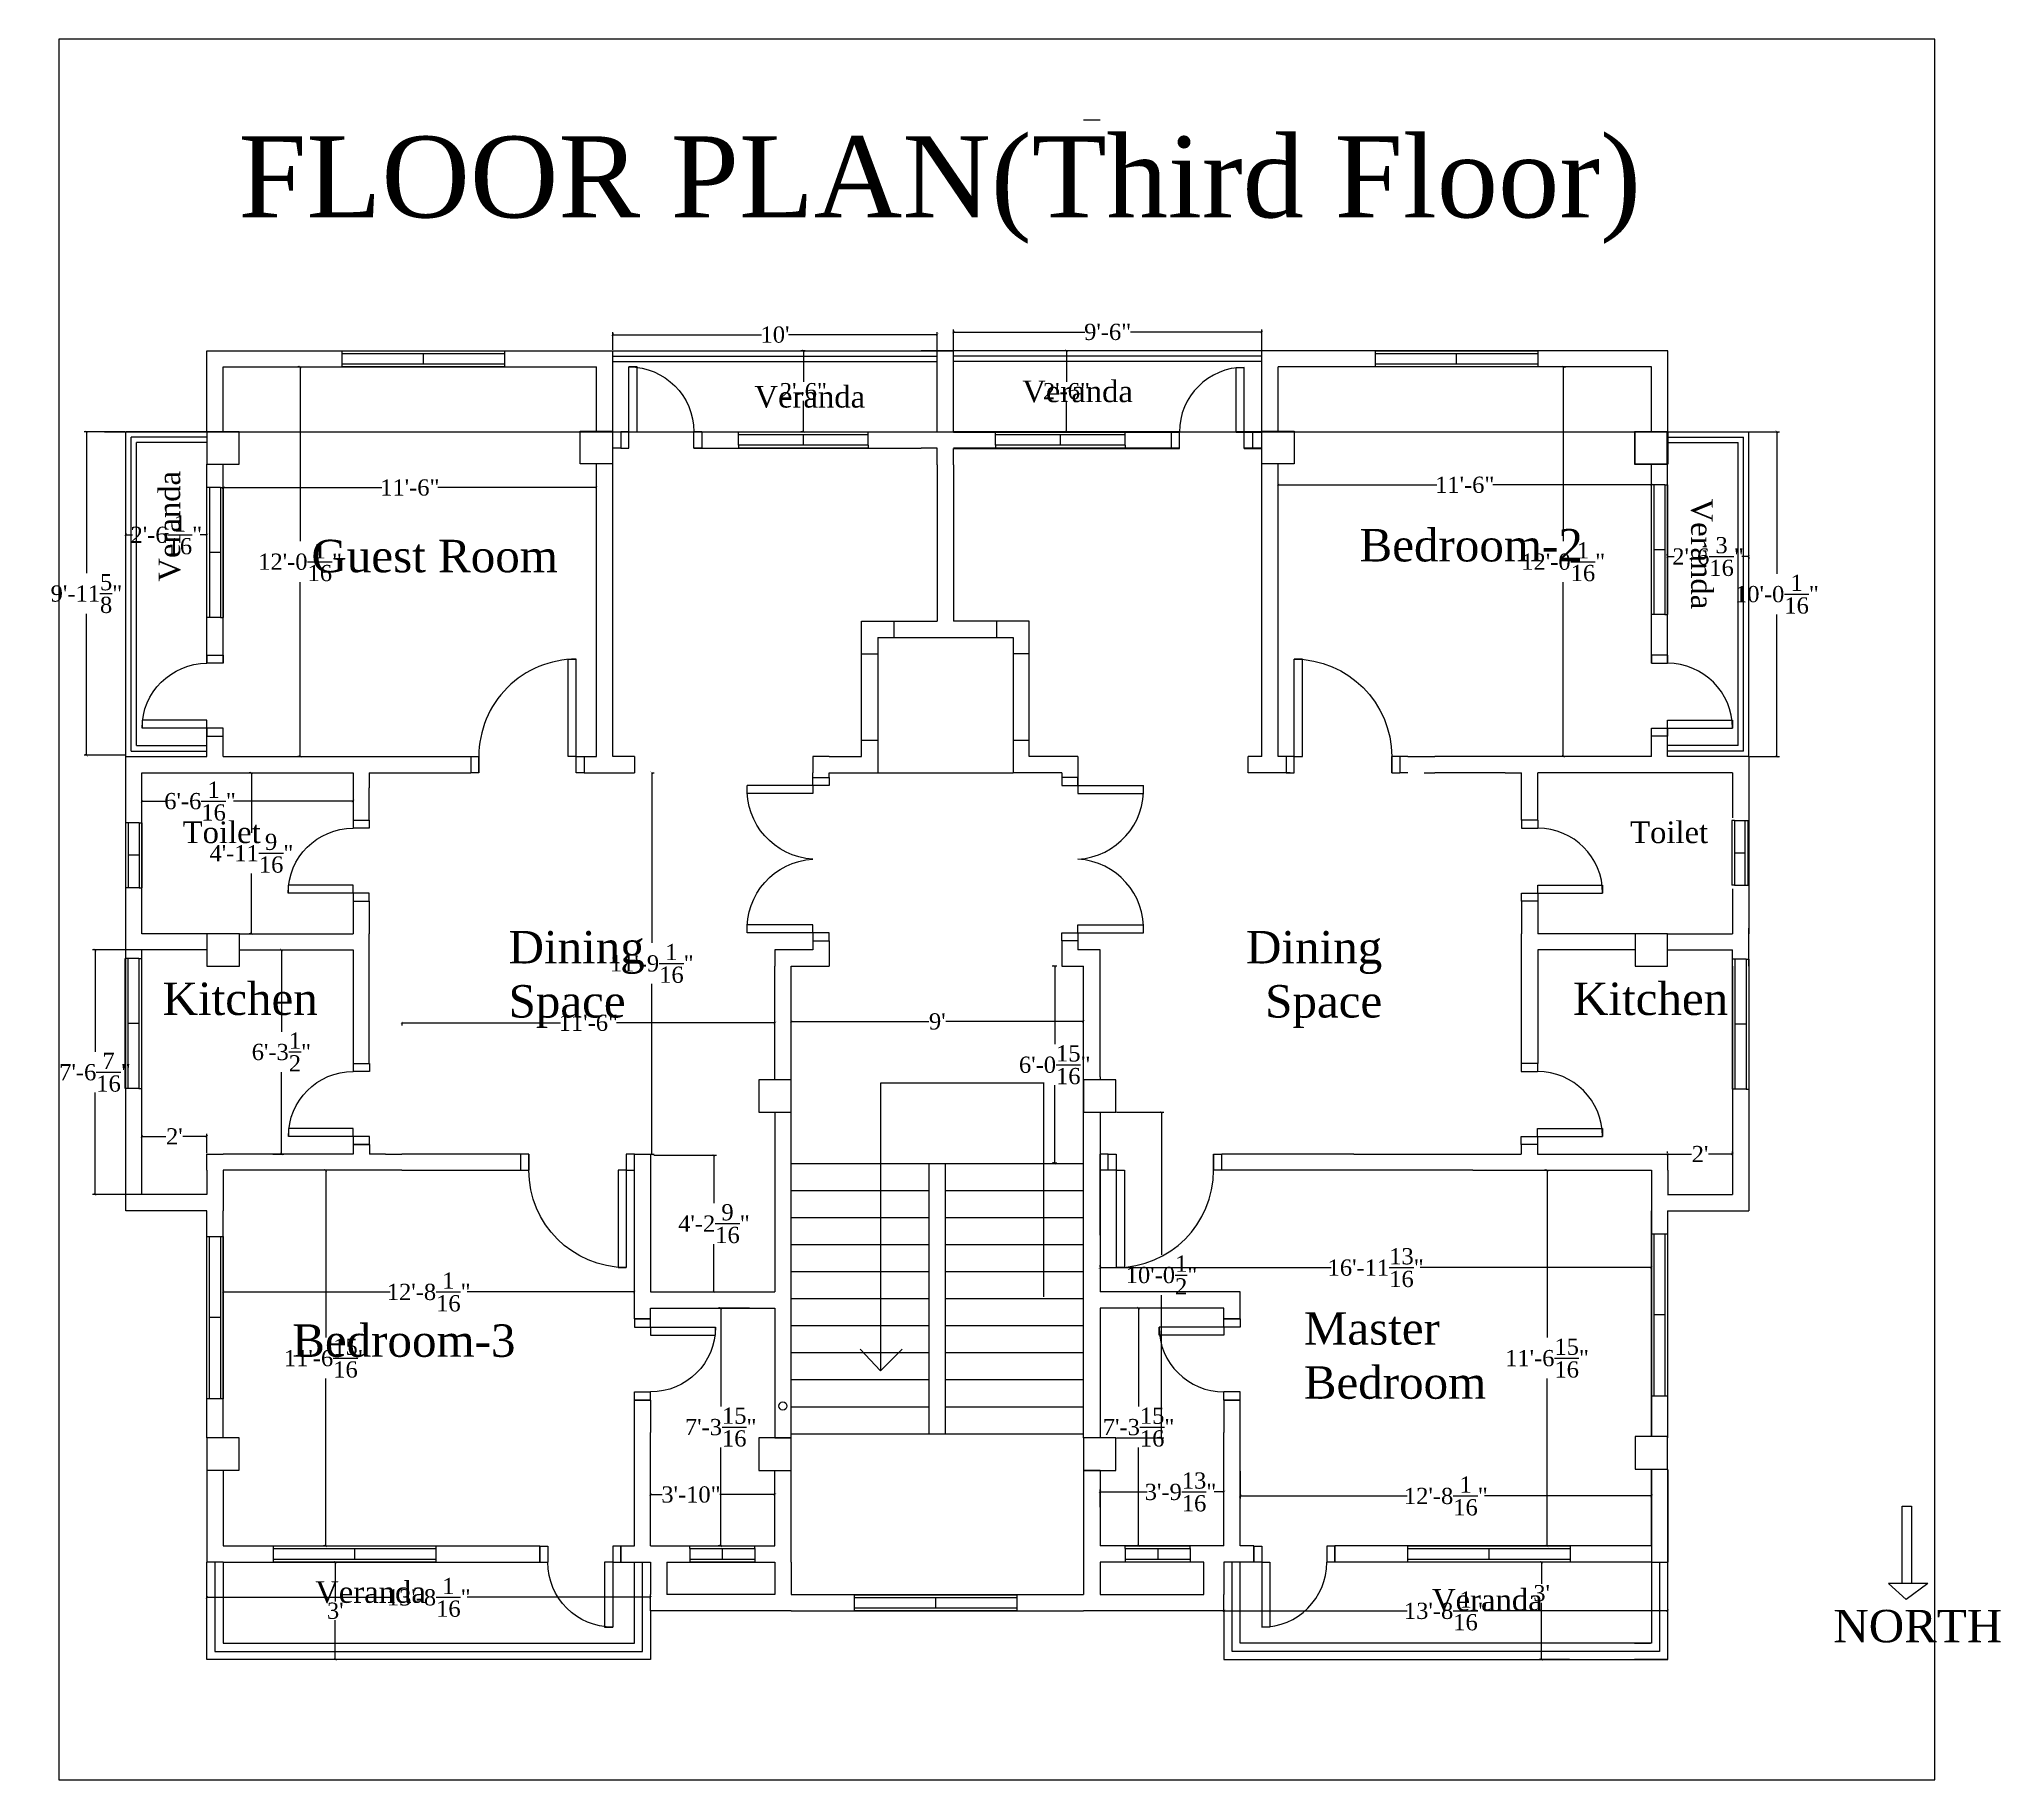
# Model space of a CAD drawing. Header units: inches. Extents: x -6149 to 7056, y -3395 to 4642.
# Drawn here: x 225 to 950, y 3999 to 4642 of the extents above; entities that cross this region are included whole.
import ezdxf

# ---------------------------------------------------------------- set-up
doc = ezdxf.new("R2010")
doc.units = ezdxf.units.IN
doc.header["$MEASUREMENT"] = 0
for name, color, linetype in [('Boundary', 18, 'Continuous'), ('Dimension', 8, 'Continuous'), ('GF_DOOR', 20, 'Continuous'), ('GF_Text', 253, 'Continuous'), ('GF_WIND', 20, 'Continuous'), ('Legends (Fixture Fittings)', 252, 'Continuous'), ('lift', 6, 'Continuous'), ('PILLAR', 152, 'Continuous'), ('Veranda', 140, 'Continuous')]:
    doc.layers.add(name, color=color, linetype=linetype)
doc.styles.get("Standard").update_dxf_attribs({"font": 'times.ttf', "height": 6})
doc.dimstyles.get("Standard").update_dxf_attribs({"dimscale": 5, "dimtxt": 0.18, "dimasz": 0.18, "dimexe": 0.18, "dimexo": 0.0625, "dimgap": 0.09, "dimtad": 0, "dimtih": 1, "dimtoh": 1, "dimdec": 4, "dimzin": 0, "dimdsep": 46, "dimlunit": 4, "dimtxsty": 'Standard', "dimblk": 'ARCHTICK', "dimcen": 0.09, "dimadec": 0, "dimazin": 0, "dimtfac": 1, "dimtdec": 4, "dimtofl": 0, "dimtmove": 0, "dimatfit": 3, "dimfxl": 1, "dimtolj": 1, "dimtzin": 0, "dimarcsym": 0})

# ---------------------------------------------------------------- blocks, each defined once
blk = doc.blocks.new('GF_DOOR6')
at = {"layer": 'GF_WIND'}
for p, q in [((-2086.3, 2670.47), (-2026.3, 2670.47)), ((-2086.3, 2664.47), (-2086.3, 2670.47)), ((-2086.3, 2669.47), (-2026.3, 2669.47)), ((-2056.3, 2669.47), (-2056.3, 2665.47)), ((-2026.3, 2670.47), (-2026.3, 2664.47)), ((-2026.3, 2665.47), (-2086.3, 2665.47)), ((-2026.3, 2664.47), (-2086.3, 2664.47))]:
    blk.add_line(p, q, dxfattribs=at)
blk = doc.blocks.new('Toilet_window')
at = {"layer": 'GF_WIND'}
for p, q in [((-2114.5, 2652), (-2114.5, 2676)), ((-2113.5, 2676), (-2114.5, 2676)), ((-2113.5, 2652), (-2113.5, 2676)), ((-2109.5, 2676), (-2113.5, 2676)), ((-2109.5, 2676), (-2109.5, 2652)), ((-2109.5, 2676), (-2108.5, 2676)), ((-2108.5, 2676), (-2108.5, 2652)), ((-2109.5, 2664), (-2113.5, 2664)), ((-2113.5, 2652), (-2114.5, 2652)), ((-2109.5, 2652), (-2113.5, 2652)), ((-2109.5, 2652), (-2108.5, 2652))]:
    blk.add_line(p, q, dxfattribs=at)
blk = doc.blocks.new('kitchen_window')
at = {"layer": 'GF_WIND'}
for p, q in [((-2091, 2588), (-2091, 2636)), ((-2090, 2636), (-2091, 2636)), ((-2090, 2588), (-2090, 2636)), ((-2086, 2636), (-2090, 2636)), ((-2086, 2636), (-2086, 2588)), ((-2086, 2636), (-2085, 2636)), ((-2085, 2636), (-2085, 2588)), ((-2086, 2612), (-2090, 2612)), ((-2090, 2588), (-2091, 2588)), ((-2086, 2588), (-2090, 2588)), ((-2086, 2588), (-2085, 2588))]:
    blk.add_line(p, q, dxfattribs=at)
blk = doc.blocks.new('door_kit_toi')
at = {"layer": 'GF_DOOR'}
for p, q in [((-1236, 2648.5), (-1236, 2672.5)), ((-1236, 2672.5), (-1233, 2672.5)), ((-1233, 2648.5), (-1233, 2672.5)), ((-1260, 2648.5), (-1260, 2642.5)), ((-1260, 2648.5), (-1257, 2648.5)), ((-1257, 2642.5), (-1257, 2648.5)), ((-1233, 2648.5), (-1236, 2648.5)), ((-1233, 2642.5), (-1233, 2648.5)), ((-1233, 2648.5), (-1230, 2648.5)), ((-1230, 2648.5), (-1230, 2642.5)), ((-1260, 2642.5), (-1257, 2642.5)), ((-1230, 2642.5), (-1233, 2642.5))]:
    blk.add_line(p, q, dxfattribs=at)
blk.add_arc((-1233, 2648.5), 24, 90, 180, dxfattribs=at)
blk = doc.blocks.new('GF_DOOR_6')
at = {"layer": 'GF_DOOR'}
for p, q in [((-1358.5, 2842.5), (-1358.5, 2848.5)), ((-1358.5, 2848.5), (-1355.5, 2848.5)), ((-1355.5, 2848.5), (-1355.5, 2842.5)), ((-1319.5, 2848.5), (-1319.5, 2842.5)), ((-1319.5, 2842.5), (-1319.5, 2848.5)), ((-1319.5, 2848.5), (-1316.5, 2848.5)), ((-1316.5, 2842.5), (-1316.5, 2848.5)), ((-1355.5, 2842.5), (-1358.5, 2842.5)), ((-1355.5, 2842.5), (-1355.5, 2806.5)), ((-1355.5, 2842.5), (-1352.5, 2842.5)), ((-1352.5, 2842.5), (-1352.5, 2806.5)), ((-1316.5, 2842.5), (-1319.5, 2842.5)), ((-1352.5, 2806.5), (-1355.5, 2806.5))]:
    blk.add_line(p, q, dxfattribs=at)
blk.add_arc((-1355.5, 2842.5), 36, 270, 0, dxfattribs=at)
blk = doc.blocks.new('A$C320F3D26')
at = {"insert": (0.9, 11.09), "char_height": 8, "width": 64.5, "attachment_point": 1}
blk.add_mtext('Veranda', dxfattribs=at)
blk = doc.blocks.new('_ArchTick')
at = {"color": 0, "linetype": 'ByBlock', "const_width": 0.15}
blk.add_lwpolyline([(-0.5, -0.5), (0.5, 0.5)], dxfattribs=at)
blk = doc.blocks.new('*D122')
at = {"layer": 'Dimension', "color": 0, "lineweight": -2}
for p, q in [((292.83, 4179.47), (292.83, 4180.06)), ((292.83, 4179.16), (354.61, 4179.16)), ((444.9, 4179.16), (383.13, 4179.16)), ((444.9, 4179.47), (444.9, 4180.06))]:
    blk.add_line(p, q, dxfattribs=at)
at = {"layer": 'Dimension', "color": 0, "lineweight": -2, "xscale": 0.8999999999999999, "yscale": 0.8999999999999999, "zscale": 0.8999999999999999, "rotation": 180}
blk.add_blockref('_ArchTick', (292.83, 4179.16), dxfattribs=at)
at = {"layer": 'Dimension', "color": 0, "lineweight": -2, "xscale": 0.8999999999999999, "yscale": 0.8999999999999999, "zscale": 0.8999999999999999}
blk.add_blockref('_ArchTick', (444.9, 4179.16), dxfattribs=at)
at = {"layer": 'Dimension', "color": 0, "insert": (368.87, 4179.16), "char_height": 6, "attachment_point": 5}
blk.add_mtext('\\A1;12\'-8{\\H1.000000x;\\S1/16;}"', dxfattribs=at)
blk = doc.blocks.new('*D123')
at = {"layer": 'Dimension', "color": 0, "lineweight": -2}
for p, q in [((330.52, 4224.16), (329.93, 4224.16)), ((330.83, 4224.16), (330.83, 4162.27)), ((330.83, 4085.2), (330.83, 4147.09)), ((330.52, 4085.2), (329.93, 4085.2))]:
    blk.add_line(p, q, dxfattribs=at)
at = {"layer": 'Dimension', "color": 0, "lineweight": -2, "xscale": 0.8999999999999999, "yscale": 0.8999999999999999, "zscale": 0.8999999999999999}
for p, rotation in [((330.83, 4224.16), 90), ((330.83, 4085.2), 270)]:
    blk.add_blockref('_ArchTick', p, dxfattribs=dict(at, rotation=rotation))
at = {"layer": 'Dimension', "color": 0, "insert": (330.83, 4154.68), "char_height": 6, "attachment_point": 5}
blk.add_mtext('\\A1;11\'-6{\\H1.000000x;\\S15/16;}"', dxfattribs=at)
blk = doc.blocks.new('*D124')
at = {"layer": 'Dimension', "color": 0, "lineweight": -2}
for p, q in [((286.83, 4066.52), (286.83, 4067.1)), ((286.83, 4066.2), (354.61, 4066.2)), ((450.9, 4066.2), (383.13, 4066.2)), ((450.9, 4066.52), (450.9, 4067.1))]:
    blk.add_line(p, q, dxfattribs=at)
at = {"layer": 'Dimension', "color": 0, "lineweight": -2, "xscale": 0.8999999999999999, "yscale": 0.8999999999999999, "zscale": 0.8999999999999999, "rotation": 180}
blk.add_blockref('_ArchTick', (286.83, 4066.2), dxfattribs=at)
at = {"layer": 'Dimension', "color": 0, "lineweight": -2, "xscale": 0.8999999999999999, "yscale": 0.8999999999999999, "zscale": 0.8999999999999999}
blk.add_blockref('_ArchTick', (450.9, 4066.2), dxfattribs=at)
at = {"layer": 'Dimension', "color": 0, "insert": (368.87, 4066.2), "char_height": 6, "attachment_point": 5}
blk.add_mtext('\\A1;13\'-8{\\H1.000000x;\\S1/16;}"', dxfattribs=at)
blk = doc.blocks.new('*D125')
at = {"layer": 'Dimension', "color": 0, "lineweight": -2}
for p, q in [((334.02, 4079.2), (333.43, 4079.2)), ((334.33, 4079.2), (334.33, 4064.71)), ((334.33, 4043.2), (334.33, 4057.7)), ((334.02, 4043.2), (333.43, 4043.2))]:
    blk.add_line(p, q, dxfattribs=at)
at = {"layer": 'Dimension', "color": 0, "lineweight": -2, "xscale": 0.8999999999999999, "yscale": 0.8999999999999999, "zscale": 0.8999999999999999}
for p, rotation in [((334.33, 4079.2), 90), ((334.33, 4043.2), 270)]:
    blk.add_blockref('_ArchTick', p, dxfattribs=dict(at, rotation=rotation))
at = {"layer": 'Dimension', "color": 0, "insert": (334.33, 4061.2), "char_height": 6, "attachment_point": 5}
blk.add_mtext("\\A1;3'", dxfattribs=at)
blk = doc.blocks.new('*D126')
at = {"layer": 'Dimension', "color": 0, "lineweight": -2}
for p, q in [((662.9, 4061.52), (662.9, 4062.1)), ((662.9, 4061.2), (730.67, 4061.2)), ((826.96, 4061.2), (759.19, 4061.2)), ((826.96, 4061.52), (826.96, 4062.1))]:
    blk.add_line(p, q, dxfattribs=at)
at = {"layer": 'Dimension', "color": 0, "lineweight": -2, "xscale": 0.8999999999999999, "yscale": 0.8999999999999999, "zscale": 0.8999999999999999, "rotation": 180}
blk.add_blockref('_ArchTick', (662.9, 4061.2), dxfattribs=at)
at = {"layer": 'Dimension', "color": 0, "lineweight": -2, "xscale": 0.8999999999999999, "yscale": 0.8999999999999999, "zscale": 0.8999999999999999}
blk.add_blockref('_ArchTick', (826.96, 4061.2), dxfattribs=at)
at = {"layer": 'Dimension', "color": 0, "insert": (744.93, 4061.2), "char_height": 6, "attachment_point": 5}
blk.add_mtext('\\A1;13\'-8{\\H1.000000x;\\S1/16;}"', dxfattribs=at)
blk = doc.blocks.new('*D127')
at = {"layer": 'Dimension', "color": 0, "lineweight": -2}
for p, q in [((790.59, 4079.2), (779.43, 4079.2)), ((780.33, 4079.2), (780.33, 4071.21)), ((780.33, 4043.2), (780.33, 4064.2)), ((790.59, 4043.2), (779.43, 4043.2))]:
    blk.add_line(p, q, dxfattribs=at)
at = {"layer": 'Dimension', "color": 0, "lineweight": -2, "xscale": 0.8999999999999999, "yscale": 0.8999999999999999, "zscale": 0.8999999999999999}
for p, rotation in [((780.33, 4079.2), 90), ((780.33, 4043.2), 270)]:
    blk.add_blockref('_ArchTick', p, dxfattribs=dict(at, rotation=rotation))
at = {"layer": 'Dimension', "color": 0, "insert": (780.33, 4067.7), "char_height": 6, "attachment_point": 5}
blk.add_mtext("\\A1;3'", dxfattribs=at)
blk = doc.blocks.new('*D97')
at = {"layer": 'Dimension', "color": 0, "lineweight": -2}
for p, q in [((617.06, 4188.47), (617.06, 4189.06)), ((617.06, 4188.16), (702.5, 4188.16)), ((820.9, 4188.16), (735.45, 4188.16)), ((820.9, 4188.47), (820.9, 4189.06))]:
    blk.add_line(p, q, dxfattribs=at)
at = {"layer": 'Dimension', "color": 0, "lineweight": -2, "xscale": 0.8999999999999999, "yscale": 0.8999999999999999, "zscale": 0.8999999999999999, "rotation": 180}
blk.add_blockref('_ArchTick', (617.06, 4188.16), dxfattribs=at)
at = {"layer": 'Dimension', "color": 0, "lineweight": -2, "xscale": 0.8999999999999999, "yscale": 0.8999999999999999, "zscale": 0.8999999999999999}
blk.add_blockref('_ArchTick', (820.9, 4188.16), dxfattribs=at)
at = {"layer": 'Dimension', "color": 0, "insert": (718.98, 4188.16), "char_height": 6, "attachment_point": 5}
blk.add_mtext('\\A1;16\'-11{\\H1.000000x;\\S13/16;}"', dxfattribs=at)
blk = doc.blocks.new('*D128')
at = {"layer": 'Dimension', "color": 0, "lineweight": -2}
for p, q in [((668.9, 4112.84), (668.9, 4102.8)), ((820.96, 4112.84), (820.96, 4102.8)), ((668.9, 4103.7), (730.67, 4103.7)), ((820.96, 4103.7), (759.19, 4103.7))]:
    blk.add_line(p, q, dxfattribs=at)
at = {"layer": 'Dimension', "color": 0, "lineweight": -2, "xscale": 0.8999999999999999, "yscale": 0.8999999999999999, "zscale": 0.8999999999999999, "rotation": 180}
blk.add_blockref('_ArchTick', (668.9, 4103.7), dxfattribs=at)
at = {"layer": 'Dimension', "color": 0, "lineweight": -2, "xscale": 0.8999999999999999, "yscale": 0.8999999999999999, "zscale": 0.8999999999999999}
blk.add_blockref('_ArchTick', (820.96, 4103.7), dxfattribs=at)
at = {"layer": 'Dimension', "color": 0, "insert": (744.93, 4103.7), "char_height": 6, "attachment_point": 5}
blk.add_mtext('\\A1;12\'-8{\\H1.000000x;\\S1/16;}"', dxfattribs=at)
blk = doc.blocks.new('*D129')
at = {"layer": 'Dimension', "color": 0, "lineweight": -2}
for p, q in [((782.02, 4224.16), (781.43, 4224.16)), ((782.33, 4224.16), (782.33, 4162.27)), ((782.33, 4085.2), (782.33, 4147.09)), ((782.02, 4085.2), (781.43, 4085.2))]:
    blk.add_line(p, q, dxfattribs=at)
at = {"layer": 'Dimension', "color": 0, "lineweight": -2, "xscale": 0.8999999999999999, "yscale": 0.8999999999999999, "zscale": 0.8999999999999999}
for p, rotation in [((782.33, 4224.16), 90), ((782.33, 4085.2), 270)]:
    blk.add_blockref('_ArchTick', p, dxfattribs=dict(at, rotation=rotation))
at = {"layer": 'Dimension', "color": 0, "insert": (782.33, 4154.68), "char_height": 6, "attachment_point": 5}
blk.add_mtext('\\A1;11\'-6{\\H1.000000x;\\S15/16;}"', dxfattribs=at)
blk = doc.blocks.new('*D130')
at = {"layer": 'Dimension', "color": 0, "lineweight": -2}
for p, q in [((631.02, 4173.16), (630.43, 4173.16)), ((631.33, 4173.16), (631.33, 4136.78)), ((631.33, 4085.2), (631.33, 4121.58)), ((638.09, 4085.2), (630.43, 4085.2))]:
    blk.add_line(p, q, dxfattribs=at)
at = {"layer": 'Dimension', "color": 0, "lineweight": -2, "xscale": 0.8999999999999999, "yscale": 0.8999999999999999, "zscale": 0.8999999999999999}
for p, rotation in [((631.33, 4173.16), 90), ((631.33, 4085.2), 270)]:
    blk.add_blockref('_ArchTick', p, dxfattribs=dict(at, rotation=rotation))
at = {"layer": 'Dimension', "color": 0, "insert": (631.33, 4129.18), "char_height": 6, "attachment_point": 5}
blk.add_mtext('\\A1;7\'-3{\\H1.000000x;\\S15/16;}"', dxfattribs=at)
blk = doc.blocks.new('*D131')
at = {"layer": 'Dimension', "color": 0, "lineweight": -2}
for p, q in [((617.06, 4099.49), (617.06, 4106.1)), ((617.06, 4105.2), (634.45, 4105.2)), ((662.9, 4105.2), (659.22, 4105.2)), ((662.9, 4099.49), (662.9, 4106.1))]:
    blk.add_line(p, q, dxfattribs=at)
at = {"layer": 'Dimension', "color": 0, "lineweight": -2, "xscale": 0.8999999999999999, "yscale": 0.8999999999999999, "zscale": 0.8999999999999999, "rotation": 180}
blk.add_blockref('_ArchTick', (617.06, 4105.2), dxfattribs=at)
at = {"layer": 'Dimension', "color": 0, "lineweight": -2, "xscale": 0.8999999999999999, "yscale": 0.8999999999999999, "zscale": 0.8999999999999999}
blk.add_blockref('_ArchTick', (662.9, 4105.2), dxfattribs=at)
at = {"layer": 'Dimension', "color": 0, "insert": (646.83, 4105.2), "char_height": 6, "attachment_point": 5}
blk.add_mtext('\\A1;3\'-9{\\H1.000000x;\\S13/16;}"', dxfattribs=at)
blk = doc.blocks.new('*D132')
at = {"layer": 'Dimension', "color": 0, "lineweight": -2}
for p, q in [((487.52, 4173.16), (475.93, 4173.16)), ((476.83, 4173.16), (476.83, 4136.78)), ((476.83, 4085.2), (476.83, 4121.58)), ((477.09, 4085.2), (475.93, 4085.2))]:
    blk.add_line(p, q, dxfattribs=at)
at = {"layer": 'Dimension', "color": 0, "lineweight": -2, "xscale": 0.8999999999999999, "yscale": 0.8999999999999999, "zscale": 0.8999999999999999}
for p, rotation in [((476.83, 4173.16), 90), ((476.83, 4085.2), 270)]:
    blk.add_blockref('_ArchTick', p, dxfattribs=dict(at, rotation=rotation))
at = {"layer": 'Dimension', "color": 0, "insert": (476.83, 4129.18), "char_height": 6, "attachment_point": 5}
blk.add_mtext('\\A1;7\'-3{\\H1.000000x;\\S15/16;}"', dxfattribs=at)
blk = doc.blocks.new('*D98')
at = {"layer": 'Dimension', "color": 0, "lineweight": -2}
for p, q in [((450.9, 4099.49), (450.9, 4105.1)), ((496.9, 4099.49), (496.9, 4105.1)), ((450.9, 4104.2), (455.13, 4104.2)), ((496.9, 4104.2), (476.54, 4104.2))]:
    blk.add_line(p, q, dxfattribs=at)
at = {"layer": 'Dimension', "color": 0, "lineweight": -2, "xscale": 0.8999999999999999, "yscale": 0.8999999999999999, "zscale": 0.8999999999999999, "rotation": 180}
blk.add_blockref('_ArchTick', (450.9, 4104.2), dxfattribs=at)
at = {"layer": 'Dimension', "color": 0, "lineweight": -2, "xscale": 0.8999999999999999, "yscale": 0.8999999999999999, "zscale": 0.8999999999999999}
blk.add_blockref('_ArchTick', (496.9, 4104.2), dxfattribs=at)
at = {"layer": 'Dimension', "color": 0, "insert": (465.83, 4104.2), "char_height": 6, "attachment_point": 5}
blk.add_mtext('\\A1;3\'-10"', dxfattribs=at)
blk = doc.blocks.new('*D99')
at = {"layer": 'Dimension', "color": 0, "lineweight": -2}
for p, q in [((311.22, 4305.66), (315.3, 4305.66)), ((314.4, 4305.66), (314.4, 4275.39)), ((314.4, 4230.16), (314.4, 4260.42)), ((311.22, 4230.16), (315.3, 4230.16))]:
    blk.add_line(p, q, dxfattribs=at)
at = {"layer": 'Dimension', "color": 0, "lineweight": -2, "xscale": 0.8999999999999999, "yscale": 0.8999999999999999, "zscale": 0.8999999999999999}
for p, rotation in [((314.4, 4305.66), 90), ((314.4, 4230.16), 270)]:
    blk.add_blockref('_ArchTick', p, dxfattribs=dict(at, rotation=rotation))
at = {"layer": 'Dimension', "color": 0, "insert": (314.4, 4267.91), "char_height": 6, "attachment_point": 5}
blk.add_mtext('\\A1;6\'-3{\\H1.000000x;\\S1/2;}"', dxfattribs=at)
blk = doc.blocks.new('*D100')
at = {"layer": 'Dimension', "color": 0, "lineweight": -2}
for p, q in [((274.55, 4305.66), (244.6, 4305.66)), ((245.5, 4305.66), (245.5, 4267.98)), ((245.5, 4215.2), (245.5, 4252.88)), ((274.52, 4215.2), (244.6, 4215.2))]:
    blk.add_line(p, q, dxfattribs=at)
at = {"layer": 'Dimension', "color": 0, "lineweight": -2, "xscale": 0.8999999999999999, "yscale": 0.8999999999999999, "zscale": 0.8999999999999999}
for p, rotation in [((245.5, 4305.66), 90), ((245.5, 4215.2), 270)]:
    blk.add_blockref('_ArchTick', p, dxfattribs=dict(at, rotation=rotation))
at = {"layer": 'Dimension', "color": 0, "insert": (245.5, 4260.43), "char_height": 6, "attachment_point": 5}
blk.add_mtext('\\A1;7\'-6{\\H1.000000x;\\S7/16;}"', dxfattribs=at)
blk = doc.blocks.new('*D101')
at = {"layer": 'Dimension', "color": 0, "lineweight": -2}
for p, q in [((262.83, 4230.47), (262.83, 4237.6)), ((262.83, 4236.7), (271.65, 4236.7)), ((286.83, 4236.7), (278.01, 4236.7)), ((286.83, 4230.47), (286.83, 4237.6))]:
    blk.add_line(p, q, dxfattribs=at)
at = {"layer": 'Dimension', "color": 0, "lineweight": -2, "xscale": 0.8999999999999999, "yscale": 0.8999999999999999, "zscale": 0.8999999999999999, "rotation": 180}
blk.add_blockref('_ArchTick', (262.83, 4236.7), dxfattribs=at)
at = {"layer": 'Dimension', "color": 0, "lineweight": -2, "xscale": 0.8999999999999999, "yscale": 0.8999999999999999, "zscale": 0.8999999999999999}
blk.add_blockref('_ArchTick', (286.83, 4236.7), dxfattribs=at)
at = {"layer": 'Dimension', "color": 0, "insert": (274.83, 4236.7), "char_height": 6, "attachment_point": 5}
blk.add_mtext("\\A1;2'", dxfattribs=at)
blk = doc.blocks.new('*D102')
at = {"layer": 'Dimension', "color": 0, "lineweight": -2}
for p, q in [((303.02, 4371.2), (302.43, 4371.2)), ((303.33, 4371.2), (303.33, 4348.98)), ((303.33, 4311.66), (303.33, 4333.88)), ((303.02, 4311.66), (302.43, 4311.66))]:
    blk.add_line(p, q, dxfattribs=at)
at = {"layer": 'Dimension', "color": 0, "lineweight": -2, "xscale": 0.8999999999999999, "yscale": 0.8999999999999999, "zscale": 0.8999999999999999}
for p, rotation in [((303.33, 4371.2), 90), ((303.33, 4311.66), 270)]:
    blk.add_blockref('_ArchTick', p, dxfattribs=dict(at, rotation=rotation))
at = {"layer": 'Dimension', "color": 0, "insert": (303.33, 4341.43), "char_height": 6, "attachment_point": 5}
blk.add_mtext('\\A1;4\'-11{\\H1.000000x;\\S9/16;}"', dxfattribs=at)
blk = doc.blocks.new('*D103')
at = {"layer": 'Dimension', "color": 0, "lineweight": -2}
for p, q in [((262.83, 4359.02), (262.83, 4361.6)), ((262.83, 4360.7), (271.96, 4360.7)), ((340.9, 4360.7), (296.71, 4360.7)), ((340.9, 4361.39), (340.9, 4359.8))]:
    blk.add_line(p, q, dxfattribs=at)
at = {"layer": 'Dimension', "color": 0, "lineweight": -2, "xscale": 0.8999999999999999, "yscale": 0.8999999999999999, "zscale": 0.8999999999999999, "rotation": 180}
blk.add_blockref('_ArchTick', (262.83, 4360.7), dxfattribs=at)
at = {"layer": 'Dimension', "color": 0, "lineweight": -2, "xscale": 0.8999999999999999, "yscale": 0.8999999999999999, "zscale": 0.8999999999999999}
blk.add_blockref('_ArchTick', (340.9, 4360.7), dxfattribs=at)
at = {"layer": 'Dimension', "color": 0, "insert": (284.33, 4360.7), "char_height": 6, "attachment_point": 5}
blk.add_mtext('\\A1;6\'-6{\\H1.000000x;\\S1/16;}"', dxfattribs=at)
blk = doc.blocks.new('*D104')
at = {"layer": 'Dimension', "color": 0, "lineweight": -2}
for p, q in [((256.52, 4497.29), (241.43, 4497.29)), ((242.33, 4497.29), (242.33, 4445.02)), ((242.33, 4377.66), (242.33, 4429.93)), ((256.52, 4377.66), (241.43, 4377.66))]:
    blk.add_line(p, q, dxfattribs=at)
at = {"layer": 'Dimension', "color": 0, "lineweight": -2, "xscale": 0.8999999999999999, "yscale": 0.8999999999999999, "zscale": 0.8999999999999999}
for p, rotation in [((242.33, 4497.29), 90), ((242.33, 4377.66), 270)]:
    blk.add_blockref('_ArchTick', p, dxfattribs=dict(at, rotation=rotation))
at = {"layer": 'Dimension', "color": 0, "insert": (242.33, 4437.47), "char_height": 6, "attachment_point": 5}
blk.add_mtext('\\A1;9\'-11{\\H1.000000x;\\S5/8;}"', dxfattribs=at)
blk = doc.blocks.new('*D105')
at = {"layer": 'Dimension', "color": 0, "lineweight": -2}
for p, q in [((256.84, 4459.52), (256.84, 4460.1)), ((286.9, 4459.52), (286.9, 4460.1)), ((256.84, 4459.2), (259.4, 4459.2)), ((286.9, 4459.2), (284.34, 4459.2))]:
    blk.add_line(p, q, dxfattribs=at)
at = {"layer": 'Dimension', "color": 0, "lineweight": -2, "xscale": 0.8999999999999999, "yscale": 0.8999999999999999, "zscale": 0.8999999999999999, "rotation": 180}
blk.add_blockref('_ArchTick', (256.84, 4459.2), dxfattribs=at)
at = {"layer": 'Dimension', "color": 0, "lineweight": -2, "xscale": 0.8999999999999999, "yscale": 0.8999999999999999, "zscale": 0.8999999999999999}
blk.add_blockref('_ArchTick', (286.9, 4459.2), dxfattribs=at)
at = {"layer": 'Dimension', "color": 0, "insert": (271.87, 4459.2), "char_height": 6, "attachment_point": 5}
blk.add_mtext('\\A1;2\'-6{\\H1.000000x;\\S1/16;}"', dxfattribs=at)
blk = doc.blocks.new('*D106')
at = {"layer": 'Dimension', "color": 0, "lineweight": -2}
for p, q in [((321.02, 4521.29), (320.43, 4521.29)), ((321.33, 4521.29), (321.33, 4456.79)), ((321.33, 4377.21), (321.33, 4441.71)), ((321.02, 4377.21), (320.43, 4377.21))]:
    blk.add_line(p, q, dxfattribs=at)
at = {"layer": 'Dimension', "color": 0, "lineweight": -2, "xscale": 0.8999999999999999, "yscale": 0.8999999999999999, "zscale": 0.8999999999999999}
for p, rotation in [((321.33, 4521.29), 90), ((321.33, 4377.21), 270)]:
    blk.add_blockref('_ArchTick', p, dxfattribs=dict(at, rotation=rotation))
at = {"layer": 'Dimension', "color": 0, "insert": (321.33, 4449.25), "char_height": 6, "attachment_point": 5}
blk.add_mtext('\\A1;12\'-0{\\H1.000000x;\\S1/16;}"', dxfattribs=at)
blk = doc.blocks.new('*D107')
at = {"layer": 'Dimension', "color": 0, "lineweight": -2}
for p, q in [((292.9, 4476.97), (292.9, 4477.56)), ((292.9, 4476.66), (351.54, 4476.66)), ((430.9, 4476.66), (372.26, 4476.66)), ((430.9, 4471.88), (430.9, 4477.56))]:
    blk.add_line(p, q, dxfattribs=at)
at = {"layer": 'Dimension', "color": 0, "lineweight": -2, "xscale": 0.8999999999999999, "yscale": 0.8999999999999999, "zscale": 0.8999999999999999, "rotation": 180}
blk.add_blockref('_ArchTick', (292.9, 4476.66), dxfattribs=at)
at = {"layer": 'Dimension', "color": 0, "lineweight": -2, "xscale": 0.8999999999999999, "yscale": 0.8999999999999999, "zscale": 0.8999999999999999}
blk.add_blockref('_ArchTick', (430.9, 4476.66), dxfattribs=at)
at = {"layer": 'Dimension', "color": 0, "insert": (361.9, 4476.66), "char_height": 6, "attachment_point": 5}
blk.add_mtext('\\A1;11\'-6"', dxfattribs=at)
blk = doc.blocks.new('*D108')
at = {"layer": 'Dimension', "color": 0, "lineweight": -2}
for p, q in [((436.9, 4527.61), (436.9, 4534.1)), ((436.9, 4533.2), (491.93, 4533.2)), ((556.9, 4533.2), (501.87, 4533.2)), ((556.9, 4527.61), (556.9, 4534.1))]:
    blk.add_line(p, q, dxfattribs=at)
at = {"layer": 'Dimension', "color": 0, "lineweight": -2, "xscale": 0.8999999999999999, "yscale": 0.8999999999999999, "zscale": 0.8999999999999999, "rotation": 180}
blk.add_blockref('_ArchTick', (436.9, 4533.2), dxfattribs=at)
at = {"layer": 'Dimension', "color": 0, "lineweight": -2, "xscale": 0.8999999999999999, "yscale": 0.8999999999999999, "zscale": 0.8999999999999999}
blk.add_blockref('_ArchTick', (556.9, 4533.2), dxfattribs=at)
at = {"layer": 'Dimension', "color": 0, "insert": (496.9, 4533.2), "char_height": 6, "attachment_point": 5}
blk.add_mtext("\\A1;10'", dxfattribs=at)
blk = doc.blocks.new('*D109')
at = {"layer": 'Dimension', "color": 0, "lineweight": -2}
for p, q in [((508.02, 4527.29), (506.5, 4527.29)), ((507.4, 4527.29), (507.4, 4515.8)), ((507.4, 4497.29), (507.4, 4508.79)), ((507.09, 4497.29), (506.5, 4497.29))]:
    blk.add_line(p, q, dxfattribs=at)
at = {"layer": 'Dimension', "color": 0, "lineweight": -2, "xscale": 0.8999999999999999, "yscale": 0.8999999999999999, "zscale": 0.8999999999999999}
for p, rotation in [((507.4, 4527.29), 90), ((507.4, 4497.29), 270)]:
    blk.add_blockref('_ArchTick', p, dxfattribs=dict(at, rotation=rotation))
at = {"layer": 'Dimension', "color": 0, "insert": (507.4, 4512.29), "char_height": 6, "attachment_point": 5}
blk.add_mtext('\\A1;2\'-6"', dxfattribs=at)
blk = doc.blocks.new('*D110')
at = {"layer": 'Dimension', "color": 0, "lineweight": -2}
for p, q in [((562.9, 4527.61), (562.9, 4535.1)), ((562.9, 4534.2), (611.41, 4534.2)), ((676.9, 4534.2), (628.39, 4534.2)), ((676.9, 4527.61), (676.9, 4535.1))]:
    blk.add_line(p, q, dxfattribs=at)
at = {"layer": 'Dimension', "color": 0, "lineweight": -2, "xscale": 0.8999999999999999, "yscale": 0.8999999999999999, "zscale": 0.8999999999999999, "rotation": 180}
blk.add_blockref('_ArchTick', (562.9, 4534.2), dxfattribs=at)
at = {"layer": 'Dimension', "color": 0, "lineweight": -2, "xscale": 0.8999999999999999, "yscale": 0.8999999999999999, "zscale": 0.8999999999999999}
blk.add_blockref('_ArchTick', (676.9, 4534.2), dxfattribs=at)
at = {"layer": 'Dimension', "color": 0, "insert": (619.9, 4534.2), "char_height": 6, "attachment_point": 5}
blk.add_mtext('\\A1;9\'-6"', dxfattribs=at)
blk = doc.blocks.new('*D111')
at = {"layer": 'Dimension', "color": 0, "lineweight": -2}
for p, q in [((604.52, 4527.29), (603.75, 4527.29)), ((604.65, 4527.29), (604.65, 4515.8)), ((604.65, 4497.29), (604.65, 4508.79)), ((604.34, 4497.29), (603.75, 4497.29))]:
    blk.add_line(p, q, dxfattribs=at)
at = {"layer": 'Dimension', "color": 0, "lineweight": -2, "xscale": 0.8999999999999999, "yscale": 0.8999999999999999, "zscale": 0.8999999999999999}
for p, rotation in [((604.65, 4527.29), 90), ((604.65, 4497.29), 270)]:
    blk.add_blockref('_ArchTick', p, dxfattribs=dict(at, rotation=rotation))
at = {"layer": 'Dimension', "color": 0, "insert": (604.65, 4512.29), "char_height": 6, "attachment_point": 5}
blk.add_mtext('\\A1;2\'-6"', dxfattribs=at)
blk = doc.blocks.new('*D112')
at = {"layer": 'Dimension', "color": 0, "lineweight": -2}
for p, q in [((682.9, 4470.98), (682.9, 4478.56)), ((682.9, 4477.66), (741.55, 4477.66)), ((820.92, 4477.66), (762.27, 4477.66)), ((820.92, 4477.97), (820.92, 4478.56))]:
    blk.add_line(p, q, dxfattribs=at)
at = {"layer": 'Dimension', "color": 0, "lineweight": -2, "xscale": 0.8999999999999999, "yscale": 0.8999999999999999, "zscale": 0.8999999999999999, "rotation": 180}
blk.add_blockref('_ArchTick', (682.9, 4477.66), dxfattribs=at)
at = {"layer": 'Dimension', "color": 0, "lineweight": -2, "xscale": 0.8999999999999999, "yscale": 0.8999999999999999, "zscale": 0.8999999999999999}
blk.add_blockref('_ArchTick', (820.92, 4477.66), dxfattribs=at)
at = {"layer": 'Dimension', "color": 0, "insert": (751.91, 4477.66), "char_height": 6, "attachment_point": 5}
blk.add_mtext('\\A1;11\'-6"', dxfattribs=at)
blk = doc.blocks.new('*D113')
at = {"layer": 'Dimension', "color": 0, "lineweight": -2}
for p, q in [((788.33, 4521.29), (788.33, 4456.79)), ((788.65, 4521.29), (789.23, 4521.29)), ((788.33, 4377.21), (788.33, 4441.71)), ((788.02, 4377.21), (787.43, 4377.21))]:
    blk.add_line(p, q, dxfattribs=at)
at = {"layer": 'Dimension', "color": 0, "lineweight": -2, "xscale": 0.8999999999999999, "yscale": 0.8999999999999999, "zscale": 0.8999999999999999}
for p, rotation in [((788.33, 4521.29), 90), ((788.33, 4377.21), 270)]:
    blk.add_blockref('_ArchTick', p, dxfattribs=dict(at, rotation=rotation))
at = {"layer": 'Dimension', "color": 0, "insert": (788.33, 4449.25), "char_height": 6, "attachment_point": 5}
blk.add_mtext('\\A1;12\'-0{\\H1.000000x;\\S1/16;}"', dxfattribs=at)
blk = doc.blocks.new('*D114')
at = {"layer": 'Dimension', "color": 0, "lineweight": -2}
for p, q in [((857.27, 4497.29), (868.23, 4497.29)), ((867.33, 4497.29), (867.33, 4444.79)), ((867.33, 4377.2), (867.33, 4429.71)), ((857.28, 4377.2), (868.23, 4377.2))]:
    blk.add_line(p, q, dxfattribs=at)
at = {"layer": 'Dimension', "color": 0, "lineweight": -2, "xscale": 0.8999999999999999, "yscale": 0.8999999999999999, "zscale": 0.8999999999999999}
for p, rotation in [((867.33, 4497.29), 90), ((867.33, 4377.2), 270)]:
    blk.add_blockref('_ArchTick', p, dxfattribs=dict(at, rotation=rotation))
at = {"layer": 'Dimension', "color": 0, "insert": (867.33, 4437.25), "char_height": 6, "attachment_point": 5}
blk.add_mtext('\\A1;10\'-0{\\H1.000000x;\\S1/16;}"', dxfattribs=at)
blk = doc.blocks.new('*D115')
at = {"layer": 'Dimension', "color": 0, "lineweight": -2}
for p, q in [((826.75, 4451.49), (826.75, 4452.07)), ((826.75, 4451.17), (829.39, 4451.17)), ((856.96, 4451.17), (854.33, 4451.17)), ((856.96, 4450.89), (856.96, 4450.27))]:
    blk.add_line(p, q, dxfattribs=at)
at = {"layer": 'Dimension', "color": 0, "lineweight": -2, "xscale": 0.8999999999999999, "yscale": 0.8999999999999999, "zscale": 0.8999999999999999, "rotation": 180}
blk.add_blockref('_ArchTick', (826.75, 4451.17), dxfattribs=at)
at = {"layer": 'Dimension', "color": 0, "lineweight": -2, "xscale": 0.8999999999999999, "yscale": 0.8999999999999999, "zscale": 0.8999999999999999}
blk.add_blockref('_ArchTick', (856.96, 4451.17), dxfattribs=at)
at = {"layer": 'Dimension', "color": 0, "insert": (841.86, 4451.17), "char_height": 6, "attachment_point": 5}
blk.add_mtext('\\A1;2\'-6{\\H1.000000x;\\S3/16;}"', dxfattribs=at)
blk = doc.blocks.new('*D116')
at = {"layer": 'Dimension', "color": 0, "lineweight": -2}
for p, q in [((826.9, 4230.47), (826.9, 4231.06)), ((826.9, 4230.16), (835.72, 4230.16)), ((850.9, 4230.16), (842.08, 4230.16)), ((850.9, 4230.47), (850.9, 4231.06))]:
    blk.add_line(p, q, dxfattribs=at)
at = {"layer": 'Dimension', "color": 0, "lineweight": -2, "xscale": 0.8999999999999999, "yscale": 0.8999999999999999, "zscale": 0.8999999999999999, "rotation": 180}
blk.add_blockref('_ArchTick', (826.9, 4230.16), dxfattribs=at)
at = {"layer": 'Dimension', "color": 0, "lineweight": -2, "xscale": 0.8999999999999999, "yscale": 0.8999999999999999, "zscale": 0.8999999999999999}
blk.add_blockref('_ArchTick', (850.9, 4230.16), dxfattribs=at)
at = {"layer": 'Dimension', "color": 0, "insert": (838.9, 4230.16), "char_height": 6, "attachment_point": 5}
blk.add_mtext("\\A1;2'", dxfattribs=at)
blk = doc.blocks.new('*D117')
at = {"layer": 'Dimension', "color": 0, "lineweight": -2}
for p, q in [((451.21, 4371.21), (452.23, 4371.21)), ((451.33, 4371.21), (451.33, 4308.23)), ((451.33, 4230.16), (451.33, 4293.13)), ((451.21, 4230.16), (452.23, 4230.16))]:
    blk.add_line(p, q, dxfattribs=at)
at = {"layer": 'Dimension', "color": 0, "lineweight": -2, "xscale": 0.8999999999999999, "yscale": 0.8999999999999999, "zscale": 0.8999999999999999}
for p, rotation in [((451.33, 4371.21), 90), ((451.33, 4230.16), 270)]:
    blk.add_blockref('_ArchTick', p, dxfattribs=dict(at, rotation=rotation))
at = {"layer": 'Dimension', "color": 0, "insert": (451.33, 4300.68), "char_height": 6, "attachment_point": 5}
blk.add_mtext('\\A1;11\'-9{\\H1.000000x;\\S1/16;}"', dxfattribs=at)
blk = doc.blocks.new('*D118')
at = {"layer": 'Dimension', "color": 0, "lineweight": -2}
for p, q in [((358.9, 4278.84), (358.9, 4277.76)), ((496.9, 4278.97), (496.9, 4279.56)), ((358.9, 4278.66), (417.54, 4278.66)), ((496.9, 4278.66), (438.26, 4278.66))]:
    blk.add_line(p, q, dxfattribs=at)
at = {"layer": 'Dimension', "color": 0, "lineweight": -2, "xscale": 0.8999999999999999, "yscale": 0.8999999999999999, "zscale": 0.8999999999999999, "rotation": 180}
blk.add_blockref('_ArchTick', (358.9, 4278.66), dxfattribs=at)
at = {"layer": 'Dimension', "color": 0, "lineweight": -2, "xscale": 0.8999999999999999, "yscale": 0.8999999999999999, "zscale": 0.8999999999999999}
blk.add_blockref('_ArchTick', (496.9, 4278.66), dxfattribs=at)
at = {"layer": 'Dimension', "color": 0, "insert": (427.9, 4278.66), "char_height": 6, "attachment_point": 5}
blk.add_mtext('\\A1;11\'-6"', dxfattribs=at)
blk = doc.blocks.new('*D119')
at = {"layer": 'Dimension', "color": 0, "lineweight": -2}
for p, q in [((452.1, 4229.71), (475.23, 4229.71)), ((474.33, 4229.71), (474.33, 4211.98)), ((474.33, 4179.16), (474.33, 4196.88)), ((451.21, 4179.16), (475.23, 4179.16))]:
    blk.add_line(p, q, dxfattribs=at)
at = {"layer": 'Dimension', "color": 0, "lineweight": -2, "xscale": 0.8999999999999999, "yscale": 0.8999999999999999, "zscale": 0.8999999999999999}
for p, rotation in [((474.33, 4229.71), 90), ((474.33, 4179.16), 270)]:
    blk.add_blockref('_ArchTick', p, dxfattribs=dict(at, rotation=rotation))
at = {"layer": 'Dimension', "color": 0, "insert": (474.33, 4204.43), "char_height": 6, "attachment_point": 5}
blk.add_mtext('\\A1;4\'-2{\\H1.000000x;\\S9/16;}"', dxfattribs=at)
blk = doc.blocks.new('*D120')
at = {"layer": 'Dimension', "color": 0, "lineweight": -2}
for p, q in [((502.9, 4278.97), (502.9, 4280.08)), ((502.9, 4279.18), (553.8, 4279.18)), ((610.9, 4279.18), (560, 4279.18)), ((610.9, 4279.49), (610.9, 4280.08))]:
    blk.add_line(p, q, dxfattribs=at)
at = {"layer": 'Dimension', "color": 0, "lineweight": -2, "xscale": 0.8999999999999999, "yscale": 0.8999999999999999, "zscale": 0.8999999999999999, "rotation": 180}
blk.add_blockref('_ArchTick', (502.9, 4279.18), dxfattribs=at)
at = {"layer": 'Dimension', "color": 0, "lineweight": -2, "xscale": 0.8999999999999999, "yscale": 0.8999999999999999, "zscale": 0.8999999999999999}
blk.add_blockref('_ArchTick', (610.9, 4279.18), dxfattribs=at)
at = {"layer": 'Dimension', "color": 0, "insert": (556.9, 4279.18), "char_height": 6, "attachment_point": 5}
blk.add_mtext("\\A1;9'", dxfattribs=at)
blk = doc.blocks.new('*D121')
at = {"layer": 'Dimension', "color": 0, "lineweight": -2}
for p, q in [((601.09, 4299.66), (599.43, 4299.66)), ((600.33, 4299.66), (600.33, 4270.78)), ((600.33, 4226.72), (600.33, 4255.59)), ((601.09, 4226.72), (599.43, 4226.72))]:
    blk.add_line(p, q, dxfattribs=at)
at = {"layer": 'Dimension', "color": 0, "lineweight": -2, "xscale": 0.8999999999999999, "yscale": 0.8999999999999999, "zscale": 0.8999999999999999}
for p, rotation in [((600.33, 4299.66), 90), ((600.33, 4226.72), 270)]:
    blk.add_blockref('_ArchTick', p, dxfattribs=dict(at, rotation=rotation))
at = {"layer": 'Dimension', "color": 0, "insert": (600.33, 4263.19), "char_height": 6, "attachment_point": 5}
blk.add_mtext('\\A1;6\'-0{\\H1.000000x;\\S15/16;}"', dxfattribs=at)
blk = doc.blocks.new('lift_50')
at = {"layer": 'lift'}
for p, q in [((-25, 50), (25, 50)), ((-25, 50), (-25, 0)), ((25, 50), (25, 0)), ((-25, 0), (25, 0))]:
    blk.add_line(p, q, dxfattribs=at)
blk = doc.blocks.new('*D272')
at = {"color": 0, "lineweight": -2}
for p, q in [((623.21, 4245.66), (640.7, 4245.66)), ((639.8, 4245.66), (639.8, 4192.89)), ((639.8, 4125.16), (639.8, 4177.92)), ((623.21, 4125.16), (640.7, 4125.16))]:
    blk.add_line(p, q, dxfattribs=at)
at = {"color": 0, "lineweight": -2, "xscale": 0.8999999999999999, "yscale": 0.8999999999999999, "zscale": 0.8999999999999999}
for p, rotation in [((639.8, 4245.66), 90), ((639.8, 4125.16), 270)]:
    blk.add_blockref('_ArchTick', p, dxfattribs=dict(at, rotation=rotation))
at = {"color": 0, "insert": (639.8, 4185.41), "char_height": 6, "attachment_point": 5}
blk.add_mtext('\\A1;10\'-0{\\H1.000000x;\\S1/2;}"', dxfattribs=at)
blk = doc.blocks.new('large_door')
at = {"layer": 'GF_DOOR'}
for p, q in [((0, 6), (0, 30.25)), ((3, 30.25), (0, 30.25)), ((3, 6), (3, 30.25)), ((51.5, 6), (51.5, 30.25)), ((54.5, 6), (54.5, 30.25)), ((0, 6), (-3, 6)), ((-3, 6), (-3, 0)), ((-3, 0), (0, 0)), ((0, 0), (0, 6)), ((0, 6), (3, 6)), ((54.5, 6), (51.5, 6)), ((54.5, 6), (57.5, 6)), ((54.5, 0), (54.5, 6)), ((57.5, 0), (54.5, 0)), ((57.5, 6), (57.5, 0))]:
    blk.add_line(p, q, dxfattribs=at)
for centre, start, end in [((1.5, 4.5), 3.33385, 93.33385), ((53, 4.5), 86.66615, 176.66615)]:
    blk.add_arc(centre, 25.79, start, end, dxfattribs=at)

msp = doc.modelspace()

# ---------------------------------------------------------------- linework, layer by layer
for p, q in [((286.85506, 4527.29364), (550.89914, 4527.29364)), ((286.85506, 4497.29364), (286.85506, 4527.29364)), ((436.89914, 4491.29364), (436.89914, 4527.29364)), ((550.89914, 4527.29364), (556.89914, 4527.29364)), ((556.89914, 4527.29364), (550.89914, 4527.29364)), ((556.89914, 4527.29364), (562.89914, 4527.29364)), ((562.89914, 4527.29364), (556.89914, 4527.29364)), ((556.89914, 4497.12796), (556.89914, 4527.12796)), ((556.89914, 4497.12796), (556.89914, 4527.12796)), ((562.89914, 4497.12796), (562.89914, 4527.29364)), ((826.94323, 4527.29364), (562.89914, 4527.29364)), ((676.89914, 4497.12796), (676.89914, 4527.29364)), ((826.94323, 4497.29364), (826.94323, 4527.29364)), ((292.85506, 4521.29364), (430.89914, 4521.29364)), ((292.85506, 4520.65599), (292.85506, 4521.29364)), ((292.85506, 4497.29364), (292.85506, 4520.65599)), ((430.89914, 4497.29364), (430.89914, 4521.29364)), ((820.94323, 4521.29364), (682.89914, 4521.29364)), ((682.89914, 4497.29364), (682.89914, 4521.29364)), ((820.94323, 4520.65599), (820.94323, 4521.29364)), ((820.94323, 4497.29364), (820.94323, 4520.65599)), ((256.83714, 4377.26657), (256.83714, 4497.29364)), ((286.85506, 4497.29364), (256.83714, 4497.29364)), ((436.89914, 4497.29364), (442.89914, 4497.29364)), ((466.89914, 4497.29364), (550.89914, 4497.29364)), ((550.89914, 4497.29364), (556.89914, 4497.29364)), ((646.39971, 4497.29364), (562.89914, 4497.29364)), ((562.89914, 4497.12796), (646.39914, 4497.12796)), ((676.89914, 4497.29364), (667.39914, 4497.29364)), ((667.39914, 4497.12796), (676.89914, 4497.12796)), ((814.71732, 4497.12796), (814.89914, 4497.12796)), ((826.94323, 4497.29364), (856.96115, 4497.29364)), ((856.96115, 4377.26657), (856.96115, 4497.29364)), ((436.89914, 4377.20707), (436.89914, 4491.29364)), ((439.89914, 4491.29364), (436.89914, 4491.29364)), ((466.89914, 4491.29364), (550.89914, 4491.29364)), ((556.89914, 4491.29364), (550.89914, 4491.29364)), ((556.89914, 4485.12796), (556.89914, 4491.29364)), ((646.39914, 4491.29364), (562.89914, 4491.29364)), ((562.89914, 4491.12796), (613.39914, 4491.12796)), ((562.89914, 4485.12796), (562.89914, 4491.12796)), ((613.39914, 4491.12796), (619.39914, 4491.12796)), ((619.39914, 4491.12796), (646.39914, 4491.12796)), ((646.39914, 4491.29364), (640.89914, 4491.29364)), ((676.89914, 4491.29364), (670.39914, 4491.29364)), ((676.89914, 4491.29364), (670.39914, 4491.29364)), ((670.39914, 4491.12796), (676.89914, 4491.12796)), ((676.89914, 4377.20707), (676.89914, 4491.29364)), ((814.71732, 4491.12796), (814.89914, 4491.12796)), ((286.89914, 4411.65599), (286.89914, 4485.29364)), ((292.86817, 4460.13396), (292.85506, 4485.29364)), ((430.89914, 4377.20707), (430.89914, 4485.46049)), ((682.89914, 4377.20707), (682.89914, 4485.46049)), ((820.93011, 4460.13396), (820.94323, 4485.29364)), ((826.71732, 4485.29272), (826.79443, 4411.65599)), ((826.89914, 4411.65599), (826.89914, 4485.29364)), ((292.86817, 4453.1364), (292.86817, 4460.13396)), ((820.93011, 4453.1364), (820.93011, 4460.13396)), ((292.88509, 4411.65599), (292.86817, 4453.1364)), ((820.91319, 4411.65599), (820.93011, 4453.1364)), ((286.89914, 4377.20462), (286.89914, 4390.65599)), ((292.89914, 4377.20707), (292.89488, 4387.65599)), ((820.89914, 4377.20707), (820.90341, 4387.65599)), ((826.89914, 4377.20462), (826.89914, 4390.65599)), ((256.83436, 4381.20462), (256.83714, 4381.20462)), ((856.96393, 4381.20462), (856.96115, 4381.20462)), ((256.83436, 4379.20462), (256.83714, 4379.20462)), ((256.83436, 4377.20462), (256.83714, 4377.65599)), ((256.83436, 4209.20462), (256.83436, 4377.20462)), ((256.83436, 4377.20462), (286.89914, 4377.20462)), ((256.83436, 4377.20462), (286.89914, 4377.20462)), ((256.83436, 4377.20462), (286.89914, 4377.20462)), ((292.89914, 4377.20707), (340.89914, 4377.20707)), ((340.89914, 4377.20707), (346.89914, 4377.20707)), ((346.89914, 4377.20707), (372.89914, 4377.20707)), ((372.89914, 4377.20707), (382.89914, 4377.20707)), ((382.89914, 4377.20707), (384.39914, 4377.20707)), ((384.39914, 4377.20707), (384.39914, 4371.20707)), ((426.39914, 4377.20707), (430.89914, 4377.20707)), ((426.39914, 4377.20707), (426.39914, 4371.20707)), ((516.89914, 4377.15599), (510.89914, 4377.15599)), ((676.89914, 4377.20707), (671.89914, 4377.20707)), ((671.89914, 4371.20707), (671.89914, 4377.20707)), ((687.39914, 4377.20707), (682.89914, 4377.20707)), ((727.89914, 4377.20707), (726.39914, 4377.20707)), ((727.89914, 4377.20707), (727.89914, 4371.20707)), ((730.89914, 4377.20707), (727.89914, 4377.20707)), ((730.89914, 4377.20707), (740.89914, 4377.20707)), ((766.89914, 4377.20707), (740.89914, 4377.20707)), ((753.51858, 4377.23852), (743.51858, 4377.23852)), ((772.89914, 4377.20707), (766.89914, 4377.20707)), ((820.89914, 4377.20707), (772.89914, 4377.20707)), ((856.96393, 4377.20462), (826.89914, 4377.20462)), ((856.96393, 4377.20462), (826.89914, 4377.20462)), ((856.96393, 4377.20462), (826.89914, 4377.20462)), ((856.89914, 4377.20462), (856.89914, 4311.65599)), ((856.96393, 4379.20462), (856.96115, 4379.20462)), ((856.96393, 4377.20462), (856.96115, 4377.65599)), ((262.83436, 4311.65599), (262.83436, 4371.20462)), ((262.83436, 4371.20462), (286.89914, 4371.20462)), ((286.89914, 4371.20462), (292.89914, 4371.20462)), ((292.89914, 4371.20462), (340.89914, 4371.20462)), ((340.89914, 4371.20462), (340.89914, 4365.65599)), ((346.89914, 4371.20707), (372.89914, 4371.20707)), ((346.89914, 4371.20462), (346.89914, 4365.65599)), ((372.89914, 4371.20707), (382.89914, 4371.20707)), ((382.89914, 4371.20707), (384.39914, 4371.20707)), ((426.39914, 4371.20707), (436.89914, 4371.20707)), ((510.89379, 4369.48022), (510.89914, 4371.20707)), ((516.89379, 4369.48022), (516.89914, 4371.20707)), ((602.89914, 4371.20707), (602.89914, 4371.15599)), ((602.89914, 4371.20707), (602.9045, 4369.48022)), ((608.89914, 4371.20707), (608.89914, 4366.59799)), ((676.89914, 4371.20707), (671.89914, 4371.20707)), ((687.39914, 4371.20707), (676.89914, 4371.20707)), ((729.39914, 4371.20707), (727.89914, 4371.20707)), ((730.89914, 4371.20707), (729.39914, 4371.20707)), ((736.89914, 4371.20462), (740.89914, 4371.20707)), ((766.89914, 4371.20707), (740.89914, 4371.20707)), ((766.89914, 4371.20707), (772.89914, 4371.20707)), ((772.89914, 4353.65599), (772.89914, 4371.20462)), ((850.89914, 4371.20462), (778.89914, 4371.20462)), ((778.89914, 4353.65599), (778.89914, 4371.20462)), ((850.89914, 4371.20462), (850.89914, 4354.56547)), ((340.89914, 4365.65599), (340.89914, 4353.65599)), ((346.89914, 4353.65599), (346.89914, 4365.65599)), ((340.89914, 4353.65599), (346.89914, 4353.65599)), ((340.89914, 4323.65599), (340.89914, 4311.65599)), ((340.89914, 4323.65599), (346.89914, 4323.65599)), ((346.89914, 4323.65599), (346.89914, 4311.65599)), ((772.89914, 4323.65599), (772.89914, 4311.65599)), ((778.89914, 4323.65599), (778.89914, 4311.65599)), ((850.89914, 4328.29514), (850.89914, 4311.65599)), ((286.89914, 4311.65599), (262.83436, 4311.65599)), ((298.89914, 4311.65599), (340.89914, 4311.65599)), ((346.89914, 4263.639), (346.89914, 4311.65599)), ((510.89379, 4308.98022), (510.89379, 4305.65599)), ((516.89379, 4308.98022), (516.89379, 4299.65599)), ((602.9045, 4308.98022), (602.9045, 4305.65599)), ((608.89914, 4312.09799), (608.89914, 4305.65599)), ((772.89914, 4263.639), (772.89914, 4311.65599)), ((814.89914, 4311.65599), (778.89914, 4311.65599)), ((826.89914, 4311.65599), (850.89914, 4311.65599)), ((856.89914, 4299.65599), (856.89914, 4313.65599)), ((262.83436, 4215.20462), (262.83436, 4305.65599)), ((286.89914, 4305.65599), (262.83436, 4305.65599)), ((298.89914, 4305.65599), (340.89914, 4305.65599)), ((340.89914, 4305.65599), (340.89914, 4263.639)), ((602.9045, 4305.65599), (602.9045, 4299.65599)), ((610.91429, 4305.65599), (608.89914, 4305.65599)), ((617.0582, 4305.65599), (610.91429, 4305.65599)), ((778.89914, 4305.65599), (778.89914, 4263.639)), ((814.89914, 4305.65599), (778.89914, 4305.65599)), ((826.89914, 4305.65599), (850.89914, 4305.65599)), ((850.89914, 4299.65599), (850.89914, 4305.65599)), ((496.89914, 4257.65599), (496.89914, 4299.65599)), ((502.89914, 4299.65599), (516.89379, 4299.65599)), ((502.89914, 4257.65599), (502.89914, 4299.65599)), ((602.9045, 4299.65599), (610.91429, 4299.65599)), ((610.89914, 4258.65599), (610.89914, 4299.70503)), ((617.0582, 4258.65599), (617.0582, 4299.70503)), ((850.89914, 4299.65599), (850.89914, 4215.15599)), ((856.89914, 4299.65599), (856.89914, 4209.15599)), ((340.89914, 4263.639), (346.89914, 4263.639)), ((502.89914, 4125.156), (502.89914, 4257.65599)), ((610.89914, 4125.156), (610.89914, 4258.65599)), ((617.0582, 4258.65599), (617.0582, 4257.656)), ((496.89914, 4245.656), (496.89914, 4179.156)), ((617.0582, 4245.656), (617.0582, 4179.156)), ((286.83436, 4224.15599), (286.83436, 4230.15599)), ((286.83436, 4230.15599), (292.83436, 4230.15599)), ((340.97819, 4230.15599), (292.83436, 4230.15599)), ((340.97819, 4233.66418), (340.97819, 4230.15599)), ((346.97819, 4233.66418), (340.97819, 4233.66418)), ((346.97819, 4233.66418), (346.97819, 4230.15599)), ((352.89914, 4230.15599), (346.97819, 4230.15599)), ((352.89914, 4230.15599), (358.89914, 4230.15599)), ((402.89914, 4230.15599), (358.89914, 4230.15599)), ((402.89914, 4224.15599), (402.89914, 4230.15599)), ((444.89914, 4224.15599), (444.89914, 4230.15599)), ((444.89914, 4230.15599), (450.89914, 4230.15599)), ((450.89914, 4230.15599), (450.89914, 4200.15599)), ((620.05819, 4230.156), (617.0582, 4230.15599)), ((617.0582, 4224.15599), (617.0582, 4230.15599)), ((659.0582, 4224.15599), (659.0582, 4230.15599)), ((710.89914, 4230.15599), (662.05819, 4230.15599)), ((710.89914, 4230.15599), (730.89914, 4230.15599)), ((730.89914, 4230.15599), (736.89914, 4230.15599)), ((736.89914, 4230.15599), (754.89914, 4230.15599)), ((754.89914, 4230.15599), (760.89914, 4230.15599)), ((760.89914, 4230.15599), (772.8201, 4230.15599)), ((760.89914, 4230.15599), (760.89914, 4230.15599)), ((772.8201, 4233.66418), (772.8201, 4230.15599)), ((778.8201, 4233.66418), (778.8201, 4230.15599)), ((778.8201, 4230.15599), (820.96393, 4230.15599)), ((820.89914, 4230.15599), (826.89914, 4230.15599)), ((826.96393, 4224.15599), (826.96393, 4230.15599)), ((286.83436, 4224.15599), (286.83436, 4215.20462)), ((358.89914, 4224.15599), (292.83436, 4224.15599)), ((292.83436, 4224.15599), (292.83436, 4215.20462)), ((358.89914, 4224.15599), (402.89914, 4224.15599)), ((444.89914, 4200.15599), (444.89914, 4224.15599)), ((502.89914, 4226.71836), (550.89914, 4226.71836)), ((550.89914, 4226.71836), (562.89914, 4226.71836)), ((553.89914, 4126.71836), (553.89914, 4226.71836)), ((559.89914, 4126.71836), (559.89914, 4226.71836)), ((562.89914, 4226.71836), (610.89914, 4226.71836)), ((620.05819, 4224.156), (617.0582, 4224.15599)), ((617.0582, 4200.15599), (617.0582, 4224.15599)), ((710.89914, 4224.15599), (662.05819, 4224.15599)), ((754.89914, 4224.15599), (710.89914, 4224.15599)), ((754.89914, 4224.15599), (820.96393, 4224.15599)), ((820.89914, 4224.15599), (820.89914, 4125.65599)), ((820.96393, 4224.15599), (820.96393, 4215.20462)), ((826.96393, 4224.15599), (826.96393, 4215.20462)), ((286.83436, 4215.20462), (262.83436, 4215.20462)), ((292.83436, 4215.20462), (292.83436, 4209.20462)), ((502.89914, 4216.71836), (553.89914, 4216.71836)), ((559.89914, 4216.71836), (610.89914, 4216.71836)), ((820.89914, 4215.15599), (820.96393, 4215.15599)), ((820.96393, 4215.20462), (820.96393, 4209.20462)), ((826.89914, 4215.15599), (850.89914, 4215.15599)), ((286.83436, 4209.20462), (256.83436, 4209.20462)), ((286.83436, 4125.20462), (286.83436, 4209.20462)), ((292.83436, 4125.20462), (292.83436, 4209.20462)), ((502.89914, 4206.71836), (553.89914, 4206.71836)), ((559.89914, 4206.71836), (610.89914, 4206.71836)), ((820.89914, 4209.15599), (820.96393, 4209.15599)), ((820.96393, 4125.65599), (820.96393, 4209.20462)), ((826.89914, 4209.15599), (826.89914, 4125.65599)), ((826.89914, 4209.15599), (850.89914, 4209.15599)), ((826.96393, 4125.20462), (826.96393, 4209.20462)), ((850.89914, 4209.15599), (856.89914, 4209.15599)), ((444.89914, 4179.156), (444.89914, 4200.15599)), ((450.89914, 4200.15599), (450.89914, 4179.156)), ((502.89914, 4196.71836), (553.89914, 4196.71836)), ((559.89914, 4196.71836), (610.89914, 4196.71836)), ((502.89914, 4186.71836), (553.89914, 4186.71836)), ((559.89914, 4186.71836), (610.89914, 4186.71836)), ((444.89914, 4169.15599), (444.89914, 4179.156)), ((450.89914, 4179.156), (496.89914, 4179.156)), ((668.89914, 4179.156), (617.0582, 4179.156)), ((668.89914, 4169.15599), (668.89914, 4179.156)), ((450.89914, 4169.15599), (450.89914, 4173.156)), ((450.89914, 4173.156), (496.89914, 4173.156)), ((496.89914, 4173.156), (496.89914, 4125.156)), ((502.89914, 4176.71836), (553.89914, 4176.71836)), ((559.89914, 4176.71836), (610.89914, 4176.71836)), ((617.0582, 4173.156), (617.0582, 4125.156)), ((662.89914, 4173.156), (617.0582, 4173.156)), ((662.89914, 4169.15599), (662.89914, 4173.156)), ((444.89914, 4169.15599), (450.89914, 4169.15599)), ((502.89914, 4166.71836), (553.89914, 4166.71836)), ((559.89914, 4166.71836), (610.89914, 4166.71836)), ((668.89914, 4169.15599), (662.89914, 4169.15599)), ((502.89914, 4156.71836), (553.89914, 4156.71836)), ((559.89914, 4156.71836), (610.89914, 4156.71836)), ((502.89914, 4146.71836), (553.89914, 4146.71836)), ((559.89914, 4146.71836), (610.89914, 4146.71836)), ((444.89914, 4127.15599), (444.89914, 4139.15599)), ((444.89914, 4139.15599), (450.89914, 4139.15599)), ((450.89914, 4139.15599), (450.89914, 4127.15599)), ((502.89914, 4136.71836), (553.89914, 4136.71836)), ((559.89914, 4136.71836), (610.89914, 4136.71836)), ((668.89914, 4139.15599), (662.89914, 4139.15599)), ((662.89914, 4139.15599), (662.89914, 4127.15599)), ((668.89914, 4127.15599), (668.89914, 4139.15599)), ((444.89914, 4113.156), (444.89914, 4127.15599)), ((450.89914, 4113.156), (450.89914, 4127.15599)), ((502.89914, 4126.71836), (550.89914, 4126.71836)), ((550.89914, 4126.71836), (559.89914, 4126.71836)), ((559.89914, 4126.71836), (610.89914, 4126.71836)), ((662.89914, 4113.156), (662.89914, 4127.15599)), ((668.89914, 4113.156), (668.89914, 4127.15599)), ((496.89914, 4125.156), (502.89914, 4125.156)), ((617.0582, 4125.156), (610.89914, 4125.156)), ((286.83436, 4113.20462), (286.83436, 4079.20462)), ((292.83436, 4113.20462), (292.83436, 4085.20462)), ((444.89914, 4085.20462), (444.89914, 4113.156)), ((450.89914, 4085.20462), (450.89914, 4113.156)), ((496.89914, 4085.20462), (496.89914, 4113.156)), ((502.89914, 4085.15599), (502.89914, 4113.156)), ((610.89914, 4113.156), (610.89914, 4079.20462)), ((617.0582, 4113.156), (610.89914, 4113.156)), ((617.0582, 4113.156), (617.0582, 4085.20462)), ((662.89914, 4085.20462), (662.89914, 4113.156)), ((668.89914, 4085.20462), (668.89914, 4113.156)), ((820.89914, 4085.20462), (820.89914, 4113.65599)), ((820.96393, 4113.20462), (820.96393, 4085.20462)), ((826.89914, 4113.65599), (826.89914, 4079.20462)), ((826.96393, 4113.20462), (826.96393, 4079.20462)), ((292.83436, 4085.20462), (409.89914, 4085.20462)), ((409.89914, 4085.20462), (409.89914, 4079.20462)), ((439.89914, 4085.20462), (444.89914, 4085.20462)), ((439.89914, 4085.20462), (439.89914, 4079.20462)), ((450.89914, 4085.20462), (496.89914, 4085.20462)), ((502.89914, 4079.15599), (502.89914, 4085.15599)), ((662.89914, 4085.20462), (617.0582, 4085.20462)), ((673.89914, 4085.20462), (668.89914, 4085.20462)), ((673.89914, 4085.20462), (673.89914, 4079.20462)), ((820.96393, 4085.20462), (703.89914, 4085.20462)), ((703.89914, 4085.20462), (703.89914, 4079.20462)), ((820.89914, 4085.20462), (820.89914, 4049.20462)), ((286.83436, 4043.20462), (286.83436, 4079.20462)), ((292.83436, 4079.20462), (286.83436, 4079.20462)), ((292.83436, 4079.20462), (409.89914, 4079.20462)), ((439.89914, 4079.20462), (444.89914, 4079.20462)), ((444.89914, 4079.20462), (450.89914, 4079.20462)), ((450.89914, 4079.20462), (450.89914, 4067.20462)), ((456.89914, 4079.20462), (496.89914, 4079.20462)), ((456.89914, 4079.20462), (456.89914, 4067.20462)), ((496.89914, 4079.20462), (496.89914, 4067.20462)), ((502.89914, 4079.15599), (502.89914, 4067.2526)), ((610.89914, 4079.20462), (610.89914, 4067.25953)), ((617.0582, 4079.20462), (617.0582, 4067.25953)), ((655.39914, 4079.20462), (617.0582, 4079.20462)), ((655.39914, 4067.25953), (655.39914, 4079.20462)), ((662.89914, 4079.20462), (662.89914, 4067.20462)), ((668.89914, 4079.20462), (662.89914, 4079.20462)), ((673.89914, 4079.20462), (668.89914, 4079.20462)), ((820.96393, 4079.20462), (703.89914, 4079.20462)), ((820.96393, 4079.20462), (826.96393, 4079.20462)), ((826.89914, 4079.20462), (826.89914, 4043.20462)), ((826.96393, 4043.20462), (826.96393, 4079.20462)), ((450.89914, 4061.15599), (450.89914, 4067.20462)), ((496.89914, 4067.20462), (456.89914, 4067.20462)), ((502.89914, 4067.2526), (538.89914, 4067.2526)), ((502.89914, 4061.2526), (502.89914, 4061.15599)), ((538.89914, 4067.25953), (610.89914, 4067.25953)), ((617.0582, 4067.25953), (655.39914, 4067.25953)), ((662.89914, 4061.15599), (662.89914, 4067.20462)), ((450.89914, 4061.15599), (450.89914, 4043.20462)), ((502.89914, 4061.15599), (450.89914, 4061.15599)), ((502.89914, 4061.15599), (610.89914, 4061.15599)), ((662.89914, 4061.15599), (610.89914, 4061.15599)), ((662.89914, 4061.15599), (662.89914, 4043.20462)), ((814.62221, 4049.23039), (820.62221, 4049.23039)), ((450.89914, 4043.20462), (286.83436, 4043.20462)), ((662.89914, 4043.20462), (826.96393, 4043.20462)), ((826.62221, 4043.23039), (814.62221, 4043.23039))]:
    msp.add_line(p, q)
at = {"color": 7}
for p, q in [((556.89914, 4485.12796), (556.89914, 4427.18713)), ((562.89914, 4485.12796), (562.89914, 4427.18713)), ((528.89914, 4421.18713), (528.89914, 4427.18713)), ((528.89914, 4427.18713), (534.89914, 4427.18713)), ((534.89914, 4427.18713), (556.89914, 4427.18713)), ((540.89914, 4421.18713), (540.89914, 4427.18713)), ((584.89914, 4427.18713), (562.89914, 4427.18713)), ((578.89914, 4421.18713), (578.89914, 4427.18713)), ((590.89914, 4427.18713), (584.89914, 4427.18713)), ((590.89914, 4421.18713), (590.89914, 4427.18713)), ((528.89914, 4377.15599), (528.89914, 4421.18713)), ((590.89914, 4377.15599), (590.89914, 4421.18713)), ((528.89914, 4415.18713), (534.89914, 4415.18713)), ((590.89914, 4415.18713), (584.89914, 4415.18713)), ((528.89914, 4383.19379), (534.91243, 4383.18713)), ((590.89914, 4383.15599), (584.89914, 4383.15599)), ((444.89914, 4377.15599), (436.89914, 4377.15599)), ((444.89914, 4377.15599), (444.89914, 4371.20707)), ((444.89914, 4377.15599), (444.89914, 4371.20707)), ((510.89914, 4377.15599), (510.89914, 4371.20707)), ((516.89914, 4377.15599), (528.89914, 4377.15599)), ((608.89914, 4377.15599), (590.89914, 4377.15599)), ((608.89914, 4377.15599), (608.89914, 4371.20707)), ((436.89914, 4371.20707), (444.89914, 4371.20707)), ((516.89914, 4371.20707), (534.89914, 4371.18713)), ((602.89914, 4371.15599), (584.89914, 4371.15599))]:
    msp.add_line(p, q, dxfattribs=at)
msp.add_circle((499.81487, 4136.96049), 1.5)
at = {"layer": 'Boundary'}
for p, q in [((925.69122, 4642.49114), (232.15078, 4642.49114)), ((232.15078, 4642.49114), (232.15078, 3998.71546)), ((925.69122, 4047.59675), (925.69122, 4642.49114)), ((925.69122, 3998.71546), (925.69122, 4047.59675)), ((232.15078, 3998.71546), (925.69122, 3998.71546))]:
    msp.add_line(p, q, dxfattribs=at)
at = {"layer": 'Dimension', "color": 7}
for p, q in [((617.0582, 4612.60711), (610.91429, 4612.60711)), ((496.89914, 4305.65599), (496.89914, 4299.65599)), ((510.89379, 4305.65599), (496.89914, 4305.65599)), ((516.89914, 4305.65599), (516.89379, 4305.65599)), ((617.0582, 4299.70503), (617.0582, 4305.65599))]:
    msp.add_line(p, q, dxfattribs=at)
at = {"layer": 'Dimension'}
msp.add_line((248.9795, 4497.29364), (862.75401, 4497.29364), dxfattribs=at)
at = {"layer": 'GF_Text'}
for p, q in [((596.36304, 4256.36886), (535.89914, 4256.36886)), ((535.89914, 4256.36886), (535.89914, 4149.9674)), ((596.29019, 4177.31683), (596.29019, 4256.31683)), ((535.89914, 4149.9674), (528.39914, 4157.9674)), ((535.89914, 4149.9674), (543.89914, 4157.9674)), ((923.07614, 4071.36118), (908.57614, 4071.36118)), ((915.07614, 4065.36118), (908.57614, 4071.36118)), ((923.07614, 4071.36118), (915.07614, 4065.36118))]:
    msp.add_line(p, q, dxfattribs=at)
msp.add_lwpolyline([(917.07614, 4071.36118), (913.57614, 4071.36118), (913.57614, 4099.86118), (917.07614, 4099.86118)], close=True, dxfattribs=at)
at = {"layer": 'PILLAR'}
for points in [[(286.85506, 4485.29364), (298.85506, 4485.29364), (298.85506, 4497.29364), (286.85506, 4497.29364)], [(436.81487, 4485.46049), (424.81487, 4485.46049), (424.81487, 4497.46049), (436.81487, 4497.46049)], [(688.89914, 4485.46049), (676.89914, 4485.46049), (676.89914, 4497.46049), (688.89914, 4497.46049)], [(814.71732, 4485.29272), (826.71732, 4485.29272), (826.71732, 4497.29272), (814.71732, 4497.29272)], [(826.94323, 4485.29364), (814.94323, 4485.29364), (814.94323, 4497.29364), (826.94323, 4497.29364)], [(286.89914, 4299.65599), (298.89914, 4299.65599), (298.89914, 4311.65599), (286.89914, 4311.65599)], [(814.89914, 4299.65599), (826.89914, 4299.65599), (826.89914, 4311.65599), (814.89914, 4311.65599)], [(490.89914, 4245.656), (502.89914, 4245.656), (502.89914, 4257.656), (490.89914, 4257.656)], [(610.89914, 4245.656), (622.89914, 4245.656), (622.89914, 4257.656), (610.89914, 4257.656)], [(286.83436, 4113.20462), (298.83436, 4113.20462), (298.83436, 4125.20462), (286.83436, 4125.20462)], [(490.89914, 4113.156), (502.89914, 4113.156), (502.89914, 4125.156), (490.89914, 4125.156)], [(610.89914, 4113.156), (622.89914, 4113.156), (622.89914, 4125.156), (610.89914, 4125.156)], [(814.89914, 4113.65599), (826.89914, 4113.65599), (826.89914, 4125.65599), (814.89914, 4125.65599)]]:
    msp.add_lwpolyline(points, close=True, dxfattribs=at)
at = {"layer": 'Veranda'}
for p, q in [((436.89914, 4525.29364), (550.89914, 4525.29364)), ((436.89914, 4523.29364), (550.89914, 4523.29364)), ((550.89914, 4525.29364), (556.89914, 4525.29364)), ((550.89914, 4523.29364), (556.89914, 4523.29364)), ((676.89914, 4525.29364), (562.89914, 4525.29364)), ((676.89914, 4523.29364), (562.89914, 4523.29364)), ((286.85506, 4495.29364), (258.83714, 4495.29364)), ((258.83714, 4485.35558), (258.83714, 4495.29364)), ((286.85506, 4493.29364), (260.83714, 4493.29364)), ((260.83714, 4485.35558), (260.83714, 4493.29364)), ((826.94323, 4495.29364), (854.96115, 4495.29364)), ((826.94323, 4493.29364), (852.96115, 4493.29364)), ((852.96115, 4485.35558), (852.96115, 4493.29364)), ((854.96115, 4485.35558), (854.96115, 4495.29364)), ((258.83714, 4379.20462), (258.83714, 4485.35558)), ((260.83714, 4381.20462), (260.83714, 4485.35558)), ((852.96115, 4381.20462), (852.96115, 4485.35558)), ((854.96115, 4379.20462), (854.96115, 4485.35558)), ((260.83714, 4381.20462), (286.89914, 4381.20462)), ((852.96115, 4381.20462), (826.89914, 4381.20462)), ((258.83714, 4379.20462), (286.89914, 4379.20462)), ((854.96115, 4379.20462), (826.89914, 4379.20462)), ((289.83436, 4079.20462), (289.83436, 4049.20462)), ((292.83436, 4079.20462), (292.83436, 4049.20462)), ((444.89914, 4049.20462), (444.89914, 4079.20462)), ((447.89914, 4049.20462), (447.89914, 4079.20462)), ((665.89914, 4049.20462), (665.89914, 4079.20462)), ((668.89914, 4049.20462), (668.89914, 4079.20462)), ((820.96393, 4079.20462), (820.96393, 4049.20462)), ((823.96393, 4079.20462), (823.96393, 4049.20462)), ((289.83436, 4049.20462), (289.83436, 4046.20462)), ((292.83436, 4049.20462), (444.89914, 4049.20462)), ((447.89914, 4046.20462), (447.89914, 4049.20462)), ((665.89914, 4046.20462), (665.89914, 4049.20462)), ((820.96393, 4049.20462), (668.89914, 4049.20462)), ((823.96393, 4049.20462), (823.96393, 4046.20462)), ((289.83436, 4046.20462), (292.83436, 4046.20462)), ((292.83436, 4046.20462), (444.89914, 4046.20462)), ((444.89914, 4046.20462), (447.89914, 4046.20462)), ((668.89914, 4046.20462), (665.89914, 4046.20462)), ((820.96393, 4046.20462), (668.89914, 4046.20462)), ((823.96393, 4046.20462), (820.96393, 4046.20462))]:
    msp.add_line(p, q, dxfattribs=at)

# ---------------------------------------------------------------- block references
at = {"xscale": -1, "rotation": 90}
msp.add_blockref('large_door', (516.89379, 4366.48022), dxfattribs=at)
at = {"rotation": 270}
msp.add_blockref('large_door', (602.9045, 4366.48022), dxfattribs=at)
at = {"layer": 'GF_DOOR', "xscale": -1}
for name, p in [('door_kit_toi', (-790.10086, 1848.79364)), ('GF_DOOR_6', (-913.60085, 1381.656))]:
    msp.add_blockref(name, p, dxfattribs=at)
at = {"layer": 'GF_DOOR'}
for name, p in [('door_kit_toi', (1903.39914, 1848.62796)), ('GF_DOOR_6', (1978.55819, 1381.656))]:
    msp.add_blockref(name, p, dxfattribs=at)
at = {"layer": 'GF_DOOR', "xscale": -1}
for name, p, rotation in [('door_kit_toi', (2935.39914, 3154.65599), 90), ('GF_DOOR_6', (2044.39914, 7219.70707), 180), ('door_kit_toi', (2989.39907, 3093.65584), 89.99999666195032), ('door_kit_toi', (2989.47819, 3003.66418), 90), ('door_kit_toi', (-2197.60086, 5399.15599), 270), ('door_kit_toi', (1669.89914, 6727.65599), 180)]:
    msp.add_blockref(name, p, dxfattribs=dict(at, rotation=rotation))
at = {"layer": 'GF_DOOR'}
for name, p, rotation in [('GF_DOOR_6', (-932.10085, 7219.70707), 180), ('door_kit_toi', (-1821.60086, 3154.65599), 270), ('door_kit_toi', (-1869.60078, 3093.65584), 270.0000033380496), ('door_kit_toi', (-1869.6799, 3003.66418), 270), ('door_kit_toi', (3311.39914, 5399.15599), 90), ('door_kit_toi', (-556.10085, 6727.65599), 180)]:
    msp.add_blockref(name, p, dxfattribs=dict(at, rotation=rotation))
at = {"layer": 'GF_Text'}
msp.add_blockref('A$C320F3D26', (738.89914, 4058.15599), dxfattribs=at)
at = {"layer": 'GF_WIND'}
for name, p, rotation in [('GF_DOOR6', (-1689.40325, 7191.76098), 180), ('GF_DOOR6', (-1307.40325, 7191.76098), 180), ('kitchen_window', (-2104.60086, 2406.29364), 270), ('kitchen_window', (-2009.60086, 2406.29364), 270), ('GF_DOOR6', (-2377.63298, 2113.35361), 270), ('GF_DOOR6', (-1843.5682, 2114.35361), 270), ('GF_DOOR6', (-1714.78507, 6749.67196), 180), ('Toilet_window', (3141.39914, 6193.70462), 90), ('Toilet_window', (3302.39914, 6193.70462), 90), ('GF_DOOR6', (-1295.40325, 6749.67196), 180), ('GF_DOOR6', (-1499.96803, 6731.62334), 180)]:
    msp.add_blockref(name, p, dxfattribs=dict(at, rotation=rotation))
for name, p in [('kitchen_window', (2377.89914, 1840.656)), ('kitchen_window', (2911.92053, 1841.65619)), ('Toilet_window', (2371.33435, 1676.65599)), ('kitchen_window', (2347.69742, 1666.42494)), ('kitchen_window', (2941.89914, 1666.20463))]:
    msp.add_blockref(name, p, dxfattribs=at)
at = {"layer": 'GF_WIND', "xscale": -1}
msp.add_blockref('Toilet_window', (-1257.85364, 1677.55765), dxfattribs=at)
at = {"layer": 'lift', "color": 7}
msp.add_blockref('lift_50', (559.89914, 4371.18713), dxfattribs=at)

# ---------------------------------------------------------------- texts
at = {"layer": 'GF_Text'}
for s, insert, char_height, width, attachment_point in [('Veranda', (489.30308, 4514.24843), 8, 64.5, 1), ('Veranda', (588.30308, 4516.24843), 8, 64.5, 1), ('Bedroom-2', (713.01218, 4461.34441), 12, 97, 1), ('Guest Room', (325.51218, 4457.34441), 12, 97, 1), ('Toilet', (277.89914, 4353.15599), 8, 52, 1), ('Toilet', (841.89914, 4353.15599), 8, 52, 3), ('Dining\\PSpace', (398.39914, 4312.65599), 12, 82.5, 1), ('Dining\\PSpace', (721.39914, 4312.65599), 12, 82.5, 3), ('Kitchen', (270.4872, 4293.58897), 12, 66.5, 1), ('Kitchen', (849.31108, 4293.58897), 12, 66.5, 3), ('Master\\PBedroom', (692.39914, 4171.65599), 12, 109, 1), ('Bedroom-3', (318.39914, 4167.15599), 12, 97, 1), ('Veranda', (326.89914, 4072.15599), 8, 64.5, 1), ('NORTH', (888.18919, 4061.5693), 12, 97, 1)]:
    msp.add_mtext(s, dxfattribs=dict(at, insert=insert, char_height=char_height, width=width, attachment_point=attachment_point))
at = {"layer": 'GF_Text', "char_height": 8, "width": 64.5, "attachment_point": 1}
for insert, rotation in [((268.98521, 4441.86949), 90), ((843.60927, 4472.59913), 270)]:
    msp.add_mtext('Veranda', dxfattribs=dict(at, insert=insert, rotation=rotation))
at = {"layer": 'Legends (Fixture Fittings)', "insert": (557.79293, 4606.5723), "char_height": 30, "width": 2081.385193, "attachment_point": 2}
msp.add_mtext('FLOOR PLAN(Third Floor) ', dxfattribs=at)

# ---------------------------------------------------------------- dimensions: what is measured, and where the dimension line sits
dim = msp.add_linear_dim(base=(639.79745, 4245.656), p1=(622.89914, 4125.156), p2=(622.89914, 4245.656), angle=90, dimstyle='Standard')
dim.commit()
dim.dimension.update_dxf_attribs({"geometry": '*D272', "text_midpoint": (639.79745, 4185.406)})
at = {"layer": 'Dimension'}
for base, p1, p2, picture, middle in [((556.89914, 4533.20463), (436.89914, 4527.29364), (556.89914, 4527.29364), '*D108', (496.89914, 4533.20463)), ((676.89914, 4534.20463), (562.89914, 4527.29364), (676.89914, 4527.29364), '*D110', (619.89914, 4534.20463)), ((430.89914, 4476.65599), (292.89914, 4476.65599), (430.89914, 4471.57125), '*D107', (361.89914, 4476.65599)), ((820.92054, 4477.65619), (682.89914, 4470.66853), (820.92054, 4477.65619), '*D112', (751.90984, 4477.65619)), ((286.89914, 4459.20463), (256.83714, 4459.20463), (286.89914, 4459.20463), '*D105', (271.86814, 4459.20463)), ((826.75305, 4451.173), (856.96115, 4451.20463), (826.75305, 4451.173), '*D115', (841.8571, 4451.173)), ((496.89914, 4278.65599), (358.89914, 4279.15599), (496.89914, 4278.65599), '*D118', (427.89914, 4278.65599)), ((610.89914, 4279.18051), (502.89914, 4278.65599), (610.89914, 4279.18051), '*D120', (556.89914, 4279.18051)), ((262.83436, 4236.70463), (286.83436, 4230.15599), (262.83436, 4230.15599), '*D101', (274.83436, 4236.70463)), ((850.89914, 4230.15599), (826.89914, 4230.15599), (850.89914, 4230.15599), '*D116', (838.89914, 4230.15599)), ((820.89914, 4188.156), (617.0582, 4188.156), (820.89914, 4188.156), '*D97', (718.97867, 4188.156)), ((444.89914, 4179.156), (292.83436, 4179.156), (444.89914, 4179.156), '*D122', (368.86675, 4179.156)), ((820.96393, 4103.70463), (668.89914, 4113.156), (820.96393, 4113.156), '*D128', (744.93154, 4103.70463)), ((450.89914, 4066.20463), (286.83436, 4066.20463), (450.89914, 4066.20463), '*D124', (368.86675, 4066.20463)), ((662.89914, 4061.20462), (826.96393, 4061.20462), (662.89914, 4061.20462), '*D126', (744.93154, 4061.20462))]:
    dim = msp.add_linear_dim(base=base, p1=p1, p2=p2, dimstyle='Standard', dxfattribs=at)
    dim.commit()
    dim.dimension.update_dxf_attribs({"geometry": picture, "text_midpoint": middle})
for base, p1, p2, picture, middle in [((507.39914, 4497.29364), (508.33437, 4527.29364), (507.39914, 4497.29364), '*D109', (507.39914, 4512.29364)), ((604.64943, 4497.29364), (604.83437, 4527.29364), (604.64943, 4497.29364), '*D111', (604.64943, 4512.29364)), ((321.33437, 4377.20707), (321.33437, 4521.29364), (321.33437, 4377.20707), '*D106', (321.33437, 4449.25035)), ((788.33437, 4377.20707), (788.33437, 4521.29364), (788.33437, 4377.20707), '*D113', (788.33437, 4449.25035)), ((242.33437, 4377.655994), (256.837139, 4497.293637), (256.837139, 4377.655994), '*D104', (242.33437, 4437.474816)), ((867.33437, 4377.20462), (856.96115, 4497.29364), (856.96393, 4377.20462), '*D114', (867.33437, 4437.24913)), ((303.33437, 4311.65599), (303.33437, 4371.20462), (303.33437, 4311.65599), '*D102', (303.33437, 4341.43031)), ((451.33437, 4371.20707), (450.89914, 4230.15599), (450.89914, 4371.20707), '*D117', (451.33437, 4300.68153)), ((314.40432, 4230.15599), (310.90432, 4305.65599), (310.90432, 4230.15599), '*D99', (314.40432, 4267.90599)), ((600.33437, 4226.71836), (601.40672, 4299.65599), (601.40672, 4226.71836), '*D121', (600.33437, 4263.18718)), ((330.83437, 4085.20462), (330.83437, 4224.15599), (330.83437, 4085.20462), '*D123', (330.83437, 4154.68031)), ((782.33437, 4085.20462), (782.33437, 4224.15599), (782.33437, 4085.20462), '*D129', (782.33437, 4154.68031)), ((476.83437, 4085.20462), (487.83437, 4173.156), (477.39914, 4085.20462), '*D132', (476.83437, 4129.18031)), ((631.33437, 4085.20462), (631.33437, 4173.156), (638.39914, 4085.20462), '*D130', (631.33437, 4129.18031)), ((334.33437, 4043.20462), (334.33437, 4079.20462), (334.33437, 4043.20462), '*D125', (334.33437, 4061.20462))]:
    dim = msp.add_linear_dim(base=base, p1=p1, p2=p2, angle=90, dimstyle='Standard', dxfattribs=at)
    dim.commit()
    dim.dimension.update_dxf_attribs({"geometry": picture, "text_midpoint": middle})
for base, p1, p2, picture, middle in [((340.89914, 4360.70463), (262.83436, 4358.70463), (340.89914, 4361.70463), '*D103', (284.33437, 4360.70463)), ((662.89914, 4105.20463), (617.0582, 4099.18031), (662.89914, 4099.18031), '*D131', (646.83437, 4105.20463)), ((496.89914, 4104.20463), (450.89914, 4099.18031), (496.89914, 4099.18031), '*D98', (465.83437, 4104.20463))]:
    dim = msp.add_linear_dim(base=base, p1=p1, p2=p2, dimstyle='Standard', dxfattribs=at)
    dim.commit()
    dim.dimension.update_dxf_attribs({"geometry": picture, "text_midpoint": middle, "dimtype": 160})
for base, p1, p2, picture, middle in [((245.5, 4215.20462), (274.86675, 4305.65599), (274.83436, 4215.20462), '*D100', (245.5, 4260.43031)), ((474.33437, 4179.156), (451.78437, 4229.70599), (450.89914, 4179.156), '*D119', (474.33437, 4204.43099)), ((780.33437, 4043.20462), (790.89914, 4079.20462), (790.89914, 4043.20462), '*D127', (780.33437, 4067.70463))]:
    dim = msp.add_linear_dim(base=base, p1=p1, p2=p2, angle=90, dimstyle='Standard', dxfattribs=at)
    dim.commit()
    dim.dimension.update_dxf_attribs({"geometry": picture, "text_midpoint": middle, "dimtype": 160})

doc.saveas('drawing.dxf')
